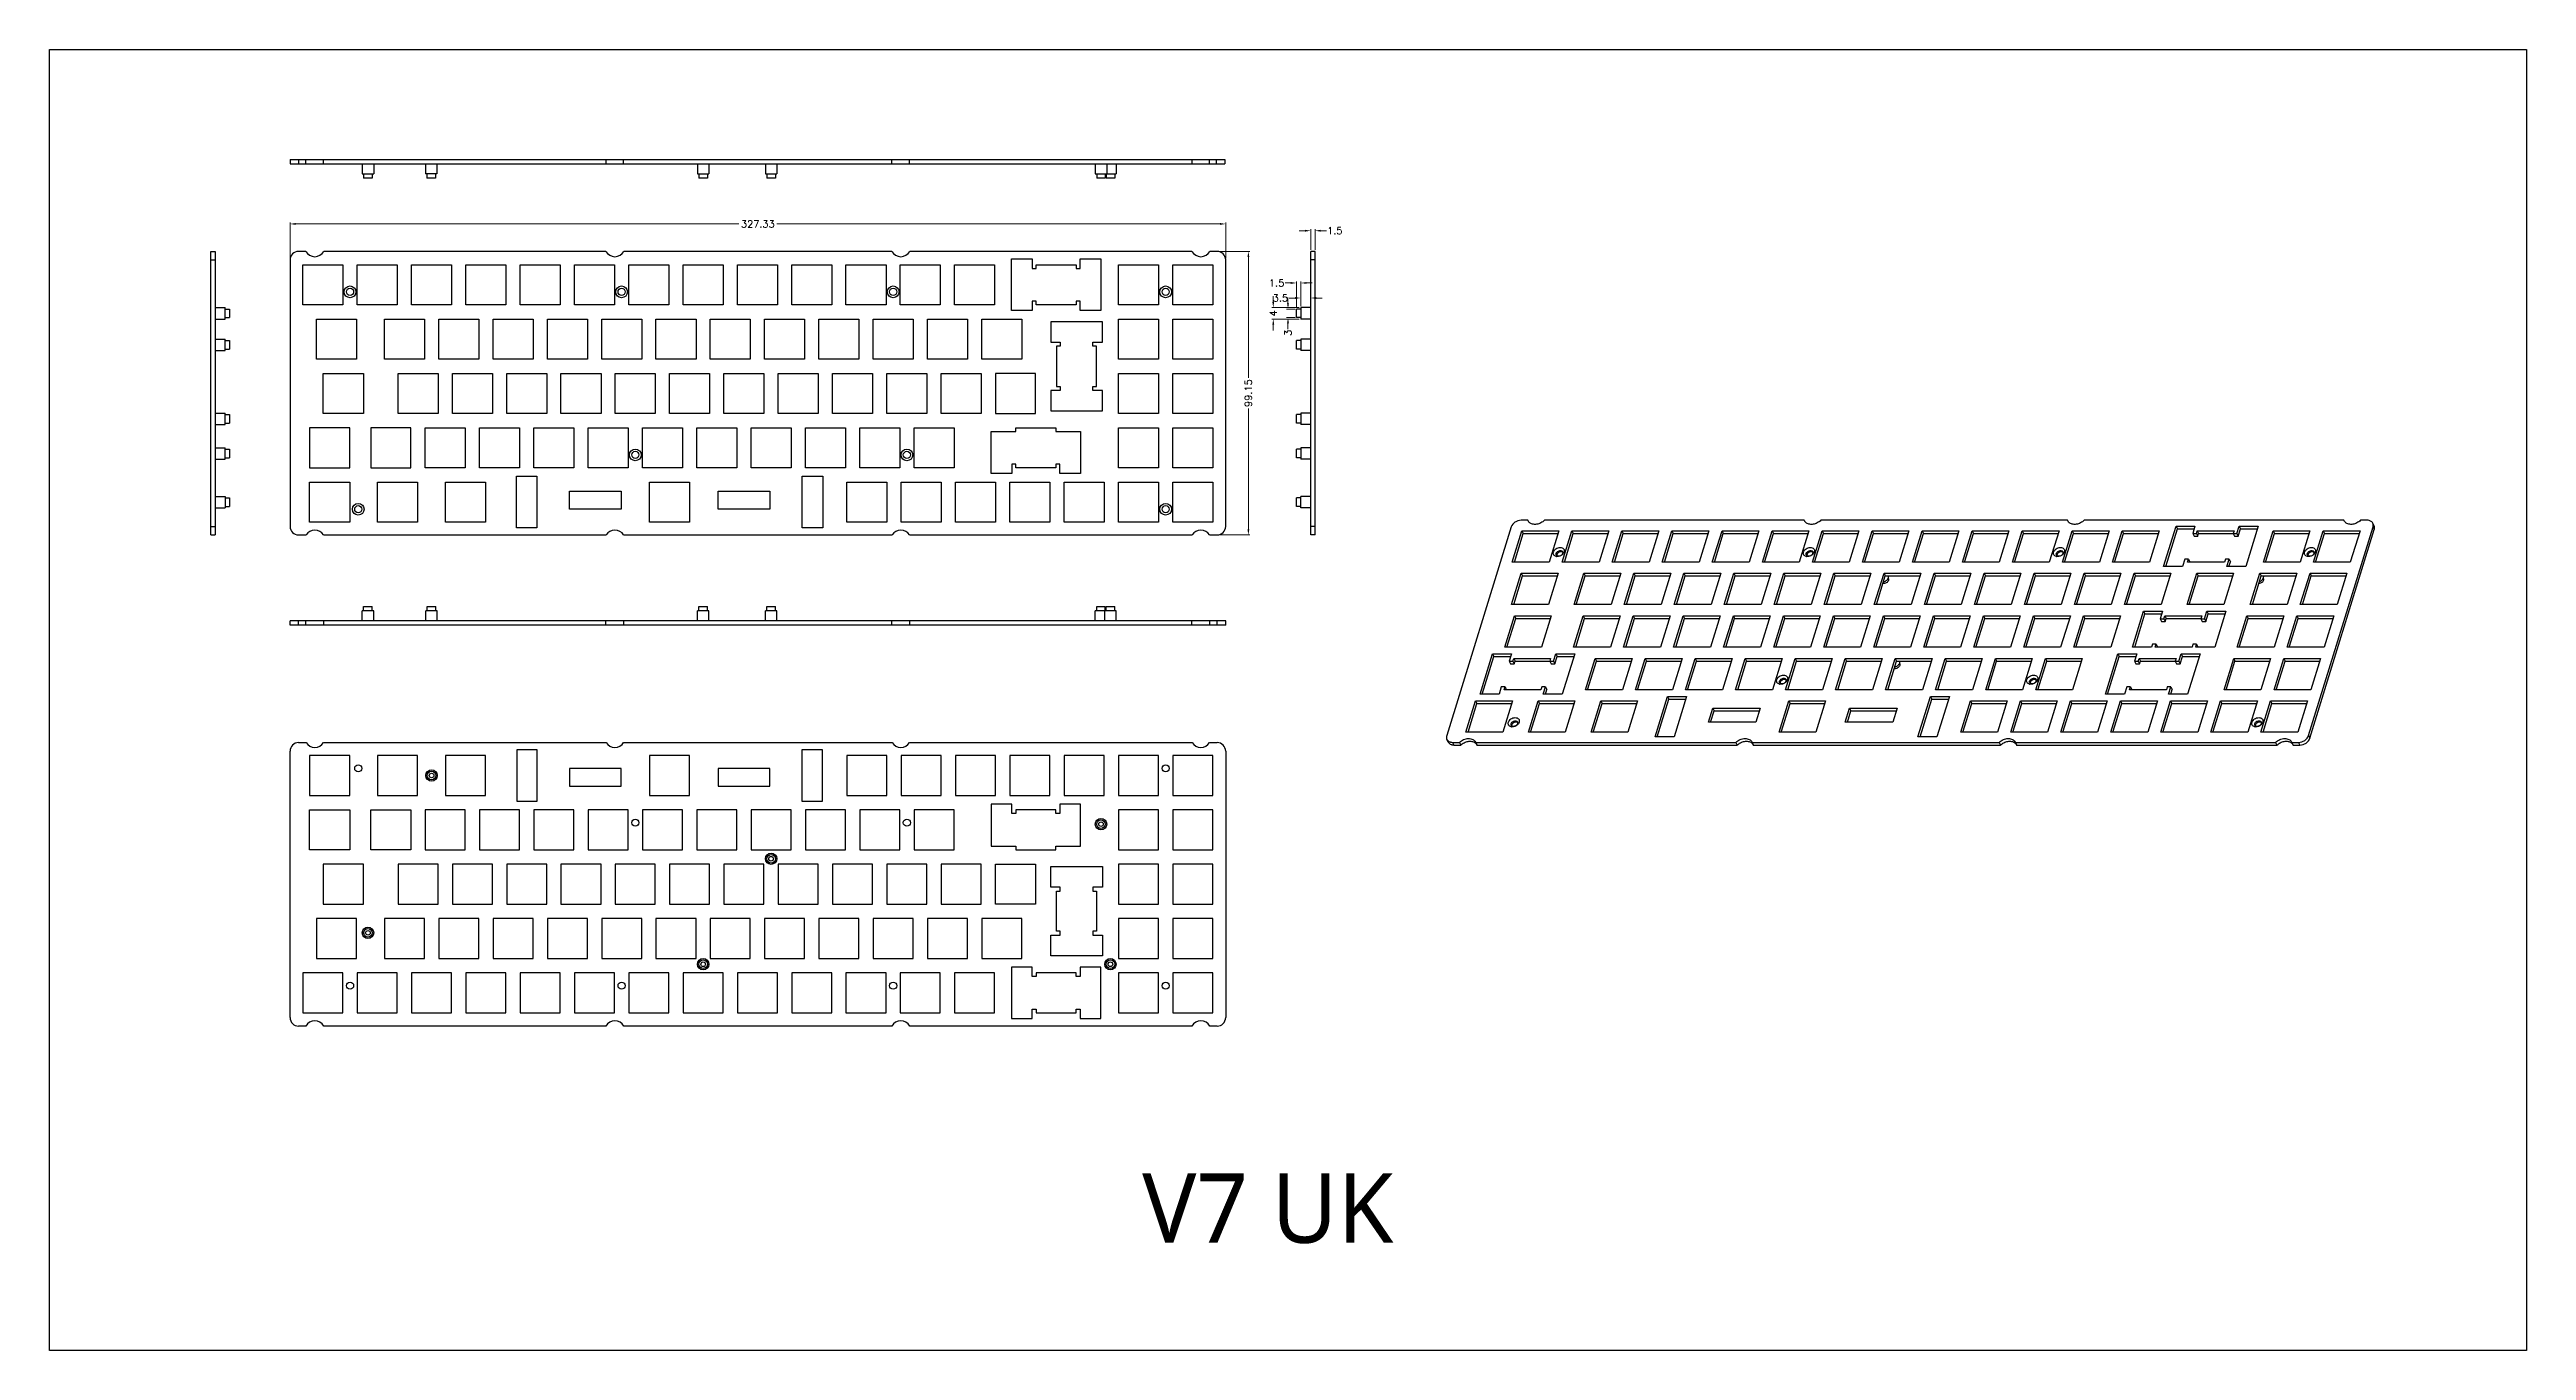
# Model space of a CAD drawing. Header units: millimetres. Extents: x 2565 to 3432, y -1041 to -587.
import ezdxf

# ---------------------------------------------------------------- set-up
doc = ezdxf.new("R2010")
doc.units = ezdxf.units.MM
doc.header["$LTSCALE"] = 30.734
doc.header["$PDMODE"] = 3
doc.header["$PDSIZE"] = 8
doc.layers.get('0').update_dxf_attribs({"linetype": 'CONTINUOUS'})
doc.layers.get('Defpoints').update_dxf_attribs({"linetype": 'CONTINUOUS'})
doc.layers.add('dim', color=82, linetype='CONTINUOUS', lineweight=9)
doc.styles.add('ROMANC', font='romanc.shx', dxfattribs={"bigfont": 'gbcbig.shx'})
doc.dimstyles.new('YanXiu', dxfattribs={"dimtxt": 2.5, "dimasz": 2.2, "dimexe": 0.66, "dimexo": 0.66, "dimgap": 0.66, "dimtad": 0, "dimdsep": 46, "dimtxsty": 'ROMANC', "dimcen": 0, "dimclrd": 256, "dimclre": 131, "dimclrt": 42, "dimazin": 2, "dimtfac": 1, "dimtofl": 0, "dimtmove": 0, "dimatfit": 3, "dimfxl": 1, "dimlwd": 5, "dimlwe": 5, "dimarcsym": 0})

msp = doc.modelspace()

# ---------------------------------------------------------------- texts
at = {"layer": 'dim', "color": 42, "insert": (2947.378, -979.558), "char_height": 24.26674, "attachment_point": 1, "style": 'ROMANC'}
msp.add_mtext('{\\fMicrosoft YaHei|b0|i0|c134|p34;\\C6;V7 UK}', dxfattribs=at)

# ---------------------------------------------------------------- blocks, each defined once
blk = doc.blocks.new('*D10')
at = {"layer": 'Defpoints', "color": 0}
for p in [(2976.59, -647.56), (2649.26, -660.15), (2976.59, -660.15)]:
    blk.add_point(p, dxfattribs=at)
at = {"layer": 'dim', "color": 131, "lineweight": 5}
for p, q in [((2649.26, -659.65), (2649.26, -647.06)), ((2976.59, -659.65), (2976.59, -647.06))]:
    blk.add_line(p, q, dxfattribs=at)
at = {"layer": 'dim', "lineweight": 5}
for p, q in [((2651.26, -647.56), (2806.23, -647.56)), ((2974.59, -647.56), (2819.61, -647.56))]:
    blk.add_line(p, q, dxfattribs=at)
at = {"layer": 'dim'}
for points in [[(2651.26, -647.23), (2651.26, -647.89), (2649.26, -647.56)], [(2974.59, -647.23), (2974.59, -647.89), (2976.59, -647.56)]]:
    blk.add_solid(points, dxfattribs=at)
at = {"layer": 'dim', "color": 42, "insert": (2812.92, -647.56), "char_height": 2.5, "attachment_point": 5, "style": 'ROMANC'}
blk.add_mtext('327.33', dxfattribs=at)
blk = doc.blocks.new('*D11')
at = {"layer": 'Defpoints', "color": 0}
for p in [(2973.26, -657.15), (2972.04, -756.3), (2984.54, -756.3)]:
    blk.add_point(p, dxfattribs=at)
at = {"layer": 'dim', "color": 131, "lineweight": 5}
for p, q in [((2973.76, -657.15), (2985.04, -657.15)), ((2972.54, -756.3), (2985.04, -756.3))]:
    blk.add_line(p, q, dxfattribs=at)
at = {"layer": 'dim', "lineweight": 5}
for p, q in [((2984.54, -659.15), (2984.54, -701.41)), ((2984.54, -754.3), (2984.54, -712.05))]:
    blk.add_line(p, q, dxfattribs=at)
at = {"layer": 'dim'}
for points in [[(2984.2, -659.15), (2984.87, -659.15), (2984.54, -657.15)], [(2984.2, -754.3), (2984.87, -754.3), (2984.54, -756.3)]]:
    blk.add_solid(points, dxfattribs=at)
at = {"layer": 'dim', "color": 42, "insert": (2984.54, -706.73), "char_height": 2.5, "attachment_point": 5, "rotation": 90, "style": 'ROMANC'}
blk.add_mtext('99.15', dxfattribs=at)
blk = doc.blocks.new('*D12')
at = {"layer": 'Defpoints', "color": 0}
for p in [(3006.35, -657.15), (3007.85, -649.92), (3007.85, -657.15)]:
    blk.add_point(p, dxfattribs=at)
at = {"layer": 'dim', "color": 131, "lineweight": 5}
for p, q in [((3006.35, -656.65), (3006.35, -649.42)), ((3007.85, -656.65), (3007.85, -649.42))]:
    blk.add_line(p, q, dxfattribs=at)
at = {"layer": 'dim', "lineweight": 5}
for p, q in [((3004.35, -649.92), (3002.35, -649.92)), ((3009.85, -649.92), (3011.85, -649.92))]:
    blk.add_line(p, q, dxfattribs=at)
at = {"layer": 'dim'}
for points in [[(3004.35, -649.59), (3004.35, -650.25), (3006.35, -649.92)], [(3009.85, -649.59), (3009.85, -650.25), (3007.85, -649.92)]]:
    blk.add_solid(points, dxfattribs=at)
at = {"layer": 'dim', "color": 42, "insert": (3014.79, -649.92), "char_height": 2.5, "attachment_point": 5, "style": 'ROMANC'}
blk.add_mtext('1.5', dxfattribs=at)
blk = doc.blocks.new('*D13')
at = {"layer": 'Defpoints', "color": 0}
for p in [(3002.85, -673.45), (3002.85, -676.8), (3006.35, -676.8)]:
    blk.add_point(p, dxfattribs=at)
at = {"layer": 'dim', "lineweight": 5}
for p, q in [((3000.85, -673.45), (2998.85, -673.45)), ((3008.35, -673.45), (3010.35, -673.45))]:
    blk.add_line(p, q, dxfattribs=at)
at = {"layer": 'dim', "color": 131, "lineweight": 5}
for p, q in [((3002.85, -676.3), (3002.85, -672.95)), ((3006.35, -676.3), (3006.35, -672.95))]:
    blk.add_line(p, q, dxfattribs=at)
at = {"layer": 'dim'}
for points in [[(3000.85, -673.12), (3000.85, -673.78), (3002.85, -673.45)], [(3008.35, -673.12), (3008.35, -673.78), (3006.35, -673.45)]]:
    blk.add_solid(points, dxfattribs=at)
at = {"layer": 'dim', "color": 42, "insert": (2995.73, -673.45), "char_height": 2.5, "attachment_point": 5, "style": 'ROMANC'}
blk.add_mtext('3.5', dxfattribs=at)
blk = doc.blocks.new('*D14')
at = {"layer": 'Defpoints', "color": 0}
for p in [(3001.35, -668.2), (3001.35, -677.3), (3002.85, -676.8)]:
    blk.add_point(p, dxfattribs=at)
at = {"layer": 'dim', "lineweight": 5}
for p, q in [((2999.35, -668.2), (2997.35, -668.2)), ((3004.85, -668.2), (3006.85, -668.2))]:
    blk.add_line(p, q, dxfattribs=at)
at = {"layer": 'dim', "color": 131, "lineweight": 5}
for p, q in [((3001.35, -676.8), (3001.35, -667.7)), ((3002.85, -676.3), (3002.85, -667.7))]:
    blk.add_line(p, q, dxfattribs=at)
at = {"layer": 'dim'}
for points in [[(2999.35, -667.86), (2999.35, -668.53), (3001.35, -668.2)], [(3004.85, -667.86), (3004.85, -668.53), (3002.85, -668.2)]]:
    blk.add_solid(points, dxfattribs=at)
at = {"layer": 'dim', "color": 42, "insert": (2994.41, -668.2), "char_height": 2.5, "attachment_point": 5, "style": 'ROMANC'}
blk.add_mtext('1.5', dxfattribs=at)
blk = doc.blocks.new('*D15')
at = {"layer": 'Defpoints', "color": 0}
for p in [(2993.24, -680.8), (3002.85, -676.8), (3002.85, -680.8)]:
    blk.add_point(p, dxfattribs=at)
at = {"layer": 'dim', "lineweight": 5}
for p, q in [((2993.24, -674.8), (2993.24, -672.8)), ((2993.24, -682.8), (2993.24, -684.8))]:
    blk.add_line(p, q, dxfattribs=at)
at = {"layer": 'dim', "color": 131, "lineweight": 5}
for p, q in [((3002.35, -676.8), (2992.74, -676.8)), ((3002.35, -680.8), (2992.74, -680.8))]:
    blk.add_line(p, q, dxfattribs=at)
at = {"layer": 'dim'}
for points in [[(2992.91, -674.8), (2993.57, -674.8), (2993.24, -676.8)], [(2992.91, -682.8), (2993.57, -682.8), (2993.24, -680.8)]]:
    blk.add_solid(points, dxfattribs=at)
at = {"layer": 'dim', "color": 42, "insert": (2993.24, -678.8), "char_height": 2.5, "attachment_point": 5, "rotation": 90, "style": 'ROMANC'}
blk.add_mtext('4', dxfattribs=at)
blk = doc.blocks.new('*D16')
at = {"layer": 'Defpoints', "color": 0}
for p in [(2998.39, -680.3), (3001.35, -677.3), (3001.35, -680.3)]:
    blk.add_point(p, dxfattribs=at)
at = {"layer": 'dim', "lineweight": 5}
for p, q in [((2998.39, -675.3), (2998.39, -673.3)), ((2998.39, -682.3), (2998.39, -684.3))]:
    blk.add_line(p, q, dxfattribs=at)
at = {"layer": 'dim', "color": 131, "lineweight": 5}
for p, q in [((3000.85, -677.3), (2997.89, -677.3)), ((3000.85, -680.3), (2997.89, -680.3))]:
    blk.add_line(p, q, dxfattribs=at)
at = {"layer": 'dim'}
for points in [[(2998.06, -675.3), (2998.72, -675.3), (2998.39, -677.3)], [(2998.06, -682.3), (2998.72, -682.3), (2998.39, -680.3)]]:
    blk.add_solid(points, dxfattribs=at)
at = {"layer": 'dim', "color": 42, "insert": (2998.39, -685.63), "char_height": 2.5, "attachment_point": 5, "rotation": 90, "style": 'ROMANC'}
blk.add_mtext('3', dxfattribs=at)

# ---------------------------------------------------------------- dimensions: what is measured, and where the dimension line sits
at = {"layer": 'dim'}
for base, p1, p2, picture, middle in [((2976.589, -647.561), (2649.259, -660.151), (2976.589, -660.151), '*D10', (2812.924, -647.561)), ((3007.848, -649.919), (3006.348, -657.151), (3007.848, -657.151), '*D12', (3014.788, -649.919)), ((3001.348, -668.198), (3002.848, -676.801), (3001.348, -677.301), '*D14', (2994.408, -668.198)), ((3002.848, -673.449), (3006.348, -676.801), (3002.848, -676.801), '*D13', (2995.729, -673.449))]:
    dim = msp.add_linear_dim(base=base, p1=p1, p2=p2, dimstyle='YanXiu', override={"dimasz": 2, "dimexe": 0.49975, "dimexo": 0.49975, "dimgap": 0.49975}, dxfattribs=at)
    dim.commit()
    dim.dimension.update_dxf_attribs({"geometry": picture, "text_midpoint": middle})
for base, p1, p2, picture, middle in [((2984.536, -756.301), (2973.259, -657.151), (2972.038, -756.301), '*D11', (2984.536, -706.726)), ((2993.239, -680.801), (3002.848, -676.801), (3002.848, -680.801), '*D15', (2993.239, -678.801))]:
    dim = msp.add_linear_dim(base=base, p1=p1, p2=p2, angle=90, dimstyle='YanXiu', override={"dimasz": 2, "dimexe": 0.49975, "dimexo": 0.49975, "dimgap": 0.49975}, dxfattribs=at)
    dim.commit()
    dim.dimension.update_dxf_attribs({"geometry": picture, "text_midpoint": middle})
dim = msp.add_linear_dim(base=(2998.389, -680.301), p1=(3001.348, -677.301), p2=(3001.348, -680.301), angle=90, dimstyle='YanXiu', override={"dimasz": 2, "dimexe": 0.49975, "dimexo": 0.49975, "dimgap": 0.49975}, dxfattribs=at)
dim.commit()
dim.dimension.update_dxf_attribs({"geometry": '*D16', "text_midpoint": (2998.389, -685.635), "dimtype": 160})

# ---------------------------------------------------------------- linework, layer by layer
at = {"color": 7, "linetype": 'Continuous'}
for p, q in [((2649.259, -624.994), (2649.259, -626.494)), ((2649.259, -624.994), (2976.259, -624.994)), ((2649.259, -626.494), (2976.259, -626.494)), ((2652.259, -624.994), (2652.259, -626.494)), ((2654.701, -624.994), (2654.701, -626.494)), ((2660.817, -624.994), (2660.817, -626.494)), ((2674.524, -626.494), (2674.524, -629.994)), ((2674.524, -629.994), (2678.524, -629.994)), ((2675.024, -629.994), (2675.024, -631.494)), ((2678.024, -631.494), (2675.024, -631.494)), ((2678.024, -629.994), (2678.024, -631.494)), ((2678.524, -626.494), (2678.524, -629.994)), ((2696.644, -626.494), (2696.644, -629.994)), ((2700.644, -629.994), (2696.644, -629.994)), ((2697.144, -629.994), (2697.144, -631.494)), ((2700.144, -631.494), (2697.144, -631.494)), ((2700.144, -629.994), (2700.144, -631.494)), ((2700.644, -626.494), (2700.644, -629.994)), ((2759.701, -624.994), (2759.701, -626.494)), ((2765.817, -624.994), (2765.817, -626.494)), ((2791.789, -626.494), (2791.789, -629.994)), ((2791.789, -629.994), (2795.789, -629.994)), ((2792.289, -629.994), (2792.289, -631.494)), ((2795.289, -631.494), (2792.289, -631.494)), ((2795.289, -629.994), (2795.289, -631.494)), ((2795.789, -626.494), (2795.789, -629.994)), ((2815.554, -626.494), (2815.554, -629.994)), ((2815.554, -629.994), (2819.554, -629.994)), ((2816.054, -629.994), (2816.054, -631.494)), ((2819.054, -631.494), (2816.054, -631.494)), ((2819.054, -629.994), (2819.054, -631.494)), ((2819.554, -626.494), (2819.554, -629.994)), ((2859.701, -624.994), (2859.701, -626.494)), ((2865.817, -624.994), (2865.817, -626.494)), ((2930.959, -626.494), (2930.959, -629.994)), ((2930.959, -629.994), (2938.259, -629.994)), ((2931.459, -629.994), (2931.459, -631.494)), ((2934.459, -631.494), (2931.459, -631.494)), ((2934.459, -629.994), (2934.459, -631.494)), ((2934.759, -629.994), (2934.759, -631.494)), ((2937.759, -631.494), (2934.759, -631.494)), ((2934.959, -626.494), (2934.959, -629.994)), ((2937.759, -629.994), (2937.759, -631.494)), ((2938.259, -626.494), (2938.259, -629.994)), ((2964.701, -624.994), (2964.701, -626.494)), ((2970.817, -624.994), (2970.817, -626.494)), ((2973.259, -624.994), (2973.259, -626.494)), ((2976.259, -624.994), (2976.259, -626.494)), ((2621.553, -756.301), (2621.553, -657.151)), ((2621.553, -657.151), (2623.053, -657.151)), ((2623.053, -657.151), (2623.053, -756.301)), ((2654.778, -657.151), (2652.259, -657.151)), ((2759.778, -657.151), (2661.07, -657.151)), ((2859.778, -657.151), (2766.07, -657.151)), ((2964.778, -657.151), (2866.07, -657.151)), ((2973.589, -657.151), (2971.07, -657.151)), ((3006.348, -756.301), (3006.348, -657.151)), ((3007.848, -657.151), (3006.348, -657.151)), ((3007.848, -756.301), (3007.848, -657.151)), ((2621.553, -660.151), (2623.053, -660.151)), ((2649.259, -660.151), (2649.259, -753.301)), ((2653.759, -675.801), (2653.759, -661.801)), ((2653.759, -661.801), (2667.759, -661.801)), ((2667.759, -661.801), (2667.759, -675.801)), ((2672.759, -675.801), (2672.759, -661.801)), ((2672.759, -661.801), (2686.759, -661.801)), ((2686.759, -661.801), (2686.759, -675.801)), ((2691.759, -675.801), (2691.759, -661.801)), ((2691.759, -661.801), (2705.759, -661.801)), ((2705.759, -661.801), (2705.759, -675.801)), ((2710.759, -675.801), (2710.759, -661.801)), ((2710.759, -661.801), (2724.759, -661.801)), ((2724.759, -661.801), (2724.759, -675.801)), ((2729.759, -675.801), (2729.759, -661.801)), ((2729.759, -661.801), (2743.759, -661.801)), ((2743.759, -661.801), (2743.759, -675.801)), ((2748.759, -675.801), (2748.759, -661.801)), ((2748.759, -661.801), (2762.759, -661.801)), ((2762.759, -661.801), (2762.759, -675.801)), ((2767.759, -675.801), (2767.759, -661.801)), ((2767.759, -661.801), (2781.759, -661.801)), ((2781.759, -661.801), (2781.759, -675.801)), ((2786.759, -675.801), (2786.759, -661.801)), ((2786.759, -661.801), (2800.759, -661.801)), ((2800.759, -661.801), (2800.759, -675.801)), ((2805.759, -675.801), (2805.759, -661.801)), ((2805.759, -661.801), (2819.759, -661.801)), ((2819.759, -661.801), (2819.759, -675.801)), ((2824.759, -675.801), (2824.759, -661.801)), ((2824.759, -661.801), (2838.759, -661.801)), ((2838.759, -661.801), (2838.759, -675.801)), ((2843.759, -675.801), (2843.759, -661.801)), ((2843.759, -661.801), (2857.759, -661.801)), ((2857.759, -661.801), (2857.759, -675.801)), ((2862.759, -661.801), (2876.759, -661.801)), ((2862.759, -675.801), (2862.759, -661.801)), ((2876.759, -661.801), (2876.759, -675.801)), ((2881.759, -661.801), (2895.759, -661.801)), ((2881.759, -675.801), (2881.759, -661.801)), ((2895.759, -661.801), (2895.759, -675.801)), ((2901.684, -659.801), (2908.884, -659.801)), ((2901.684, -677.801), (2901.684, -659.801)), ((2908.884, -659.801), (2908.884, -663.101)), ((2908.884, -663.101), (2910.284, -663.101)), ((2910.284, -661.801), (2924.284, -661.801)), ((2910.284, -663.101), (2910.284, -661.801)), ((2924.284, -661.801), (2924.284, -663.101)), ((2924.284, -663.101), (2925.684, -663.101)), ((2925.684, -659.801), (2932.884, -659.801)), ((2925.684, -663.101), (2925.684, -659.801)), ((2932.884, -659.801), (2932.884, -677.801)), ((2939.089, -661.801), (2953.089, -661.801)), ((2939.089, -675.801), (2939.089, -661.801)), ((2953.089, -661.801), (2953.089, -675.801)), ((2958.089, -661.801), (2972.089, -661.801)), ((2958.089, -675.801), (2958.089, -661.801)), ((2972.089, -661.801), (2972.089, -675.801)), ((2976.589, -753.301), (2976.589, -660.151)), ((3007.848, -660.151), (3006.348, -660.151)), ((2667.759, -675.801), (2653.759, -675.801)), ((2686.759, -675.801), (2672.759, -675.801)), ((2705.759, -675.801), (2691.759, -675.801)), ((2724.759, -675.801), (2710.759, -675.801)), ((2743.759, -675.801), (2729.759, -675.801)), ((2762.759, -675.801), (2748.759, -675.801)), ((2781.759, -675.801), (2767.759, -675.801)), ((2800.759, -675.801), (2786.759, -675.801)), ((2819.759, -675.801), (2805.759, -675.801)), ((2838.759, -675.801), (2824.759, -675.801)), ((2857.759, -675.801), (2843.759, -675.801)), ((2876.759, -675.801), (2862.759, -675.801)), ((2895.759, -675.801), (2881.759, -675.801)), ((2910.284, -674.501), (2908.884, -674.501)), ((2908.884, -674.501), (2908.884, -677.801)), ((2910.284, -675.801), (2910.284, -674.501)), ((2924.284, -675.801), (2910.284, -675.801)), ((2925.684, -674.501), (2924.284, -674.501)), ((2924.284, -674.501), (2924.284, -675.801)), ((2925.684, -677.801), (2925.684, -674.501)), ((2953.089, -675.801), (2939.089, -675.801)), ((2972.089, -675.801), (2958.089, -675.801)), ((2623.053, -676.801), (2626.553, -676.801)), ((2623.053, -680.801), (2626.553, -680.801)), ((2626.553, -680.801), (2626.553, -676.801)), ((2626.553, -677.301), (2628.053, -677.301)), ((2626.553, -680.301), (2628.053, -680.301)), ((2628.053, -677.301), (2628.053, -680.301)), ((2658.524, -694.801), (2658.524, -680.801)), ((2658.524, -680.801), (2672.524, -680.801)), ((2672.524, -680.801), (2672.524, -694.801)), ((2682.289, -694.801), (2682.289, -680.801)), ((2682.289, -680.801), (2696.289, -680.801)), ((2696.289, -680.801), (2696.289, -694.801)), ((2701.289, -694.801), (2701.289, -680.801)), ((2701.289, -680.801), (2715.289, -680.801)), ((2715.289, -680.801), (2715.289, -694.801)), ((2720.289, -694.801), (2720.289, -680.801)), ((2720.289, -680.801), (2734.289, -680.801)), ((2734.289, -680.801), (2734.289, -694.801)), ((2739.289, -694.801), (2739.289, -680.801)), ((2739.289, -680.801), (2753.289, -680.801)), ((2753.289, -680.801), (2753.289, -694.801)), ((2758.289, -694.801), (2758.289, -680.801)), ((2758.289, -680.801), (2772.289, -680.801)), ((2772.289, -680.801), (2772.289, -694.801)), ((2777.289, -694.801), (2777.289, -680.801)), ((2777.289, -680.801), (2791.289, -680.801)), ((2791.289, -680.801), (2791.289, -694.801)), ((2796.289, -694.801), (2796.289, -680.801)), ((2796.289, -680.801), (2810.289, -680.801)), ((2810.289, -680.801), (2810.289, -694.801)), ((2815.289, -694.801), (2815.289, -680.801)), ((2815.289, -680.801), (2829.289, -680.801)), ((2829.289, -680.801), (2829.289, -694.801)), ((2834.289, -694.801), (2834.289, -680.801)), ((2834.289, -680.801), (2848.289, -680.801)), ((2848.289, -680.801), (2848.289, -694.801)), ((2853.289, -680.801), (2867.289, -680.801)), ((2853.289, -694.801), (2853.289, -680.801)), ((2867.289, -680.801), (2867.289, -694.801)), ((2872.289, -680.801), (2886.289, -680.801)), ((2872.289, -694.801), (2872.289, -680.801)), ((2886.289, -680.801), (2886.289, -694.801)), ((2891.289, -680.801), (2905.289, -680.801)), ((2891.289, -694.801), (2891.289, -680.801)), ((2908.884, -677.801), (2901.684, -677.801)), ((2905.289, -680.801), (2905.289, -694.801)), ((2932.884, -677.801), (2925.684, -677.801)), ((2939.089, -680.801), (2953.089, -680.801)), ((2939.089, -694.801), (2939.089, -680.801)), ((2953.089, -680.801), (2953.089, -694.801)), ((2958.089, -680.801), (2972.089, -680.801)), ((2958.089, -694.801), (2958.089, -680.801)), ((2972.089, -680.801), (2972.089, -694.801)), ((3001.348, -680.301), (3001.348, -677.301)), ((3002.848, -677.301), (3001.348, -677.301)), ((3002.848, -680.301), (3001.348, -680.301)), ((3002.848, -676.801), (3002.848, -680.801)), ((3006.348, -676.801), (3002.848, -676.801)), ((3006.348, -680.801), (3002.848, -680.801)), ((2623.053, -687.801), (2626.553, -687.801)), ((2623.053, -691.801), (2626.553, -691.801)), ((2626.553, -691.801), (2626.553, -687.801)), ((2626.553, -688.301), (2628.053, -688.301)), ((2626.553, -691.301), (2628.053, -691.301)), ((2628.053, -688.301), (2628.053, -691.301)), ((3001.348, -691.301), (3001.348, -688.301)), ((3002.848, -688.301), (3001.348, -688.301)), ((3002.848, -691.301), (3001.348, -691.301)), ((3002.848, -687.801), (3002.848, -691.801)), ((3006.348, -687.801), (3002.848, -687.801)), ((3006.348, -691.801), (3002.848, -691.801)), ((2672.524, -694.801), (2658.524, -694.801)), ((2660.909, -713.801), (2660.909, -699.801)), ((2660.909, -699.801), (2674.909, -699.801)), ((2674.909, -699.801), (2674.909, -713.801)), ((2696.289, -694.801), (2682.289, -694.801)), ((2687.054, -713.801), (2687.054, -699.801)), ((2687.054, -699.801), (2701.054, -699.801)), ((2701.054, -699.801), (2701.054, -713.801)), ((2715.289, -694.801), (2701.289, -694.801)), ((2706.054, -713.801), (2706.054, -699.801)), ((2706.054, -699.801), (2720.054, -699.801)), ((2720.054, -699.801), (2720.054, -713.801)), ((2734.289, -694.801), (2720.289, -694.801)), ((2725.054, -713.801), (2725.054, -699.801)), ((2725.054, -699.801), (2739.054, -699.801)), ((2739.054, -699.801), (2739.054, -713.801)), ((2753.289, -694.801), (2739.289, -694.801)), ((2744.054, -713.801), (2744.054, -699.801)), ((2744.054, -699.801), (2758.054, -699.801)), ((2758.054, -699.801), (2758.054, -713.801)), ((2772.289, -694.801), (2758.289, -694.801)), ((2763.054, -713.801), (2763.054, -699.801)), ((2763.054, -699.801), (2777.054, -699.801)), ((2777.054, -699.801), (2777.054, -713.801)), ((2791.289, -694.801), (2777.289, -694.801)), ((2782.054, -713.801), (2782.054, -699.801)), ((2782.054, -699.801), (2796.054, -699.801)), ((2796.054, -699.801), (2796.054, -713.801)), ((2810.289, -694.801), (2796.289, -694.801)), ((2801.054, -713.801), (2801.054, -699.801)), ((2801.054, -699.801), (2815.054, -699.801)), ((2815.054, -699.801), (2815.054, -713.801)), ((2829.289, -694.801), (2815.289, -694.801)), ((2820.054, -713.801), (2820.054, -699.801)), ((2820.054, -699.801), (2834.054, -699.801)), ((2834.054, -699.801), (2834.054, -713.801)), ((2848.289, -694.801), (2834.289, -694.801)), ((2839.054, -699.801), (2853.054, -699.801)), ((2839.054, -713.801), (2839.054, -699.801)), ((2853.054, -699.801), (2853.054, -713.801)), ((2867.289, -694.801), (2853.289, -694.801)), ((2858.054, -699.801), (2872.054, -699.801)), ((2858.054, -713.801), (2858.054, -699.801)), ((2872.054, -699.801), (2872.054, -713.801)), ((2886.289, -694.801), (2872.289, -694.801)), ((2877.054, -699.801), (2891.054, -699.801)), ((2877.054, -713.801), (2877.054, -699.801)), ((2891.054, -699.801), (2891.054, -713.801)), ((2905.289, -694.801), (2891.289, -694.801)), ((2953.089, -694.801), (2939.089, -694.801)), ((2939.089, -699.801), (2953.089, -699.801)), ((2939.089, -713.801), (2939.089, -699.801)), ((2953.089, -699.801), (2953.089, -713.801)), ((2972.089, -694.801), (2958.089, -694.801)), ((2958.089, -699.801), (2972.089, -699.801)), ((2958.089, -713.801), (2958.089, -699.801)), ((2972.089, -699.801), (2972.089, -713.801)), ((2623.053, -713.701), (2626.553, -713.701)), ((2623.053, -717.701), (2626.553, -717.701)), ((2626.553, -717.701), (2626.553, -713.701)), ((2626.553, -714.201), (2628.053, -714.201)), ((2626.553, -717.201), (2628.053, -717.201)), ((2628.053, -714.201), (2628.053, -717.201)), ((2674.909, -713.801), (2660.909, -713.801)), ((2701.054, -713.801), (2687.054, -713.801)), ((2696.564, -732.801), (2696.564, -718.801)), ((2696.564, -718.801), (2710.564, -718.801)), ((2720.054, -713.801), (2706.054, -713.801)), ((2710.564, -718.801), (2710.564, -732.801)), ((2715.564, -732.801), (2715.564, -718.801)), ((2715.564, -718.801), (2729.564, -718.801)), ((2739.054, -713.801), (2725.054, -713.801)), ((2729.564, -718.801), (2729.564, -732.801)), ((2734.564, -732.801), (2734.564, -718.801)), ((2734.564, -718.801), (2748.564, -718.801)), ((2758.054, -713.801), (2744.054, -713.801)), ((2748.564, -718.801), (2748.564, -732.801)), ((2753.564, -732.801), (2753.564, -718.801)), ((2753.564, -718.801), (2767.564, -718.801)), ((2777.054, -713.801), (2763.054, -713.801)), ((2767.564, -718.801), (2767.564, -732.801)), ((2772.564, -732.801), (2772.564, -718.801)), ((2772.564, -718.801), (2786.564, -718.801)), ((2796.054, -713.801), (2782.054, -713.801)), ((2786.564, -718.801), (2786.564, -732.801)), ((2791.564, -732.801), (2791.564, -718.801)), ((2791.564, -718.801), (2805.564, -718.801)), ((2815.054, -713.801), (2801.054, -713.801)), ((2805.564, -718.801), (2805.564, -732.801)), ((2810.564, -718.801), (2824.564, -718.801)), ((2810.564, -732.801), (2810.564, -718.801)), ((2834.054, -713.801), (2820.054, -713.801)), ((2824.564, -718.801), (2824.564, -732.801)), ((2829.564, -718.801), (2843.564, -718.801)), ((2829.564, -732.801), (2829.564, -718.801)), ((2853.054, -713.801), (2839.054, -713.801)), ((2843.564, -718.801), (2843.564, -732.801)), ((2848.564, -718.801), (2862.564, -718.801)), ((2848.564, -732.801), (2848.564, -718.801)), ((2872.054, -713.801), (2858.054, -713.801)), ((2862.564, -718.801), (2862.564, -732.801)), ((2867.564, -718.801), (2881.564, -718.801)), ((2867.564, -732.801), (2867.564, -718.801)), ((2891.054, -713.801), (2877.054, -713.801)), ((2881.564, -718.801), (2881.564, -732.801)), ((2903.189, -718.801), (2917.189, -718.801)), ((2903.189, -720.101), (2903.189, -718.801)), ((2917.189, -718.801), (2917.189, -720.101)), ((2953.089, -713.801), (2939.089, -713.801)), ((2939.089, -718.801), (2953.089, -718.801)), ((2939.089, -732.801), (2939.089, -718.801)), ((2953.089, -718.801), (2953.089, -732.801)), ((2972.089, -713.801), (2958.089, -713.801)), ((2958.089, -718.801), (2972.089, -718.801)), ((2958.089, -732.801), (2958.089, -718.801)), ((2972.089, -718.801), (2972.089, -732.801)), ((3002.848, -714.201), (3001.348, -714.201)), ((3001.348, -717.201), (3001.348, -714.201)), ((3002.848, -717.201), (3001.348, -717.201)), ((3006.348, -713.701), (3002.848, -713.701)), ((3002.848, -713.701), (3002.848, -717.701)), ((3006.348, -717.701), (3002.848, -717.701)), ((2623.053, -725.801), (2626.553, -725.801)), ((2626.553, -729.801), (2626.553, -725.801)), ((2626.553, -726.301), (2628.053, -726.301)), ((2628.053, -726.301), (2628.053, -729.301)), ((2894.589, -720.101), (2901.789, -720.101)), ((2894.589, -734.801), (2894.589, -720.101)), ((2901.789, -720.101), (2903.189, -720.101)), ((2901.789, -720.101), (2901.789, -720.101)), ((2917.189, -720.101), (2918.589, -720.101)), ((2918.589, -720.101), (2925.789, -720.101)), ((2918.589, -720.101), (2918.589, -720.101)), ((2925.789, -720.101), (2925.789, -734.801)), ((3002.848, -726.301), (3001.348, -726.301)), ((3001.348, -729.301), (3001.348, -726.301)), ((3006.348, -725.801), (3002.848, -725.801)), ((3002.848, -725.801), (3002.848, -729.801)), ((2623.053, -729.801), (2626.553, -729.801)), ((2626.553, -729.301), (2628.053, -729.301)), ((2710.564, -732.801), (2696.564, -732.801)), ((2729.564, -732.801), (2715.564, -732.801)), ((2728.464, -753.801), (2728.464, -735.801)), ((2728.464, -735.801), (2735.664, -735.801)), ((2748.564, -732.801), (2734.564, -732.801)), ((2735.664, -735.801), (2735.664, -753.801)), ((2767.564, -732.801), (2753.564, -732.801)), ((2786.564, -732.801), (2772.564, -732.801)), ((2805.564, -732.801), (2791.564, -732.801)), ((2824.564, -732.801), (2810.564, -732.801)), ((2828.464, -735.801), (2835.664, -735.801)), ((2828.464, -753.801), (2828.464, -735.801)), ((2843.564, -732.801), (2829.564, -732.801)), ((2835.664, -735.801), (2835.664, -753.801)), ((2862.564, -732.801), (2848.564, -732.801)), ((2881.564, -732.801), (2867.564, -732.801)), ((2901.789, -734.801), (2894.589, -734.801)), ((2903.189, -731.501), (2901.789, -731.501)), ((2901.789, -731.501), (2901.789, -734.801)), ((2903.189, -732.801), (2903.189, -731.501)), ((2917.189, -732.801), (2903.189, -732.801)), ((2918.589, -731.501), (2917.189, -731.501)), ((2917.189, -731.501), (2917.189, -732.801)), ((2918.589, -734.801), (2918.589, -731.501)), ((2925.789, -734.801), (2918.589, -734.801)), ((2953.089, -732.801), (2939.089, -732.801)), ((2972.089, -732.801), (2958.089, -732.801)), ((3002.848, -729.301), (3001.348, -729.301)), ((3006.348, -729.801), (3002.848, -729.801)), ((2623.053, -742.801), (2626.553, -742.801)), ((2626.553, -742.801), (2626.553, -746.801)), ((2626.553, -743.301), (2628.053, -743.301)), ((2628.053, -743.301), (2628.053, -746.301)), ((2656.129, -751.801), (2656.129, -737.801)), ((2656.129, -737.801), (2670.129, -737.801)), ((2670.129, -737.801), (2670.129, -751.801)), ((2679.894, -751.801), (2679.894, -737.801)), ((2679.894, -737.801), (2693.894, -737.801)), ((2693.894, -737.801), (2693.894, -751.801)), ((2703.659, -751.801), (2703.659, -737.801)), ((2703.659, -737.801), (2717.659, -737.801)), ((2717.659, -737.801), (2717.659, -751.801)), ((2747.064, -747.301), (2747.064, -741.051)), ((2747.064, -741.051), (2765.064, -741.051)), ((2765.064, -741.051), (2765.064, -747.301)), ((2775.064, -751.801), (2775.064, -737.801)), ((2775.064, -737.801), (2789.064, -737.801)), ((2789.064, -737.801), (2789.064, -751.801)), ((2799.064, -741.051), (2817.064, -741.051)), ((2799.064, -747.301), (2799.064, -741.051)), ((2817.064, -741.051), (2817.064, -747.301)), ((2844.089, -737.801), (2858.089, -737.801)), ((2844.089, -751.801), (2844.089, -737.801)), ((2858.089, -737.801), (2858.089, -751.801)), ((2863.089, -737.801), (2877.089, -737.801)), ((2863.089, -751.801), (2863.089, -737.801)), ((2877.089, -737.801), (2877.089, -751.801)), ((2882.089, -737.801), (2896.089, -737.801)), ((2882.089, -751.801), (2882.089, -737.801)), ((2896.089, -737.801), (2896.089, -751.801)), ((2901.089, -737.801), (2915.089, -737.801)), ((2901.089, -751.801), (2901.089, -737.801)), ((2915.089, -737.801), (2915.089, -751.801)), ((2920.089, -737.801), (2934.089, -737.801)), ((2920.089, -751.801), (2920.089, -737.801)), ((2934.089, -737.801), (2934.089, -751.801)), ((2939.089, -737.801), (2953.089, -737.801)), ((2939.089, -751.801), (2939.089, -737.801)), ((2953.089, -737.801), (2953.089, -751.801)), ((2958.089, -737.801), (2972.089, -737.801)), ((2958.089, -751.801), (2958.089, -737.801)), ((2972.089, -737.801), (2972.089, -751.801)), ((3002.848, -743.301), (3001.348, -743.301)), ((3001.348, -746.301), (3001.348, -743.301)), ((3006.348, -742.801), (3002.848, -742.801)), ((3002.848, -746.801), (3002.848, -742.801)), ((2621.553, -753.301), (2623.053, -753.301)), ((2623.053, -746.801), (2626.553, -746.801)), ((2626.553, -746.301), (2628.053, -746.301)), ((2670.129, -751.801), (2656.129, -751.801)), ((2693.894, -751.801), (2679.894, -751.801)), ((2717.659, -751.801), (2703.659, -751.801)), ((2735.664, -753.801), (2728.464, -753.801)), ((2765.064, -747.301), (2747.064, -747.301)), ((2789.064, -751.801), (2775.064, -751.801)), ((2817.064, -747.301), (2799.064, -747.301)), ((2835.664, -753.801), (2828.464, -753.801)), ((2858.089, -751.801), (2844.089, -751.801)), ((2877.089, -751.801), (2863.089, -751.801)), ((2896.089, -751.801), (2882.089, -751.801)), ((2915.089, -751.801), (2901.089, -751.801)), ((2934.089, -751.801), (2920.089, -751.801)), ((2953.089, -751.801), (2939.089, -751.801)), ((2972.089, -751.801), (2958.089, -751.801)), ((3002.848, -746.301), (3001.348, -746.301)), ((3006.348, -746.801), (3002.848, -746.801)), ((3007.848, -753.301), (3006.348, -753.301)), ((3076.48, -753.515), (3053.931, -826.482)), ((3082.289, -751.165), (3079.969, -751.165)), ((3082.38, -751.379), (3082.289, -751.165)), ((3179.001, -751.165), (3088.084, -751.165)), ((3179.092, -751.379), (3179.001, -751.165)), ((3271.107, -751.165), (3184.796, -751.165)), ((3271.198, -751.379), (3271.107, -751.165)), ((3367.818, -751.165), (3276.902, -751.165)), ((3304.706, -767.34), (3309.063, -753.241)), ((3309.063, -753.241), (3315.695, -753.241)), ((3309.063, -753.241), (3309.521, -754.173)), ((3315.695, -753.241), (3314.896, -755.826)), ((3330.37, -755.826), (3331.169, -753.241)), ((3331.169, -753.241), (3337.8, -753.241)), ((3331.169, -753.241), (3331.626, -754.173)), ((3337.8, -753.241), (3333.443, -767.34)), ((3355.422, -826.482), (3377.971, -753.515)), ((3367.909, -751.379), (3367.818, -751.165)), ((3375.934, -751.165), (3373.613, -751.165)), ((3378.358, -753.126), (3377.901, -752.193)), ((3377.971, -753.515), (3378.428, -754.447)), ((2621.553, -756.301), (2623.053, -756.301)), ((2652.259, -756.301), (2654.866, -756.301)), ((2660.982, -756.301), (2759.866, -756.301)), ((2765.982, -756.301), (2859.866, -756.301)), ((2865.982, -756.301), (2964.866, -756.301)), ((2970.982, -756.301), (2973.589, -756.301)), ((3007.848, -756.301), (3006.348, -756.301)), ((3076.836, -765.774), (3080.225, -754.807)), ((3077.582, -765.774), (3080.683, -755.74)), ((3080.225, -754.807), (3080.683, -755.74)), ((3080.225, -754.807), (3093.12, -754.807)), ((3080.683, -755.74), (3092.832, -755.74)), ((3093.12, -754.807), (3089.731, -765.774)), ((3094.336, -765.774), (3097.725, -754.807)), ((3095.082, -765.774), (3098.183, -755.74)), ((3097.725, -754.807), (3098.183, -755.74)), ((3097.725, -754.807), (3110.62, -754.807)), ((3098.183, -755.74), (3110.332, -755.74)), ((3110.62, -754.807), (3107.231, -765.774)), ((3111.836, -765.774), (3115.225, -754.807)), ((3112.582, -765.774), (3115.683, -755.74)), ((3115.225, -754.807), (3115.683, -755.74)), ((3115.225, -754.807), (3128.12, -754.807)), ((3115.683, -755.74), (3127.832, -755.74)), ((3128.12, -754.807), (3124.731, -765.774)), ((3129.337, -765.774), (3132.725, -754.807)), ((3130.082, -765.774), (3133.183, -755.74)), ((3132.725, -754.807), (3133.183, -755.74)), ((3132.725, -754.807), (3145.62, -754.807)), ((3133.183, -755.74), (3145.332, -755.74)), ((3145.62, -754.807), (3142.231, -765.774)), ((3146.837, -765.774), (3150.226, -754.807)), ((3147.582, -765.774), (3150.683, -755.74)), ((3150.226, -754.807), (3150.683, -755.74)), ((3150.226, -754.807), (3163.12, -754.807)), ((3150.683, -755.74), (3162.832, -755.74)), ((3163.12, -754.807), (3159.732, -765.774)), ((3164.337, -765.774), (3167.726, -754.807)), ((3165.083, -765.774), (3168.183, -755.74)), ((3167.726, -754.807), (3168.183, -755.74)), ((3167.726, -754.807), (3180.621, -754.807)), ((3168.183, -755.74), (3180.332, -755.74)), ((3180.621, -754.807), (3177.232, -765.774)), ((3181.837, -765.774), (3185.226, -754.807)), ((3182.583, -765.774), (3185.683, -755.74)), ((3185.226, -754.807), (3185.683, -755.74)), ((3185.226, -754.807), (3198.121, -754.807)), ((3185.683, -755.74), (3197.833, -755.74)), ((3198.121, -754.807), (3194.732, -765.774)), ((3199.337, -765.774), (3202.726, -754.807)), ((3200.083, -765.774), (3203.184, -755.74)), ((3202.726, -754.807), (3203.184, -755.74)), ((3202.726, -754.807), (3215.621, -754.807)), ((3203.184, -755.74), (3215.333, -755.74)), ((3215.621, -754.807), (3212.232, -765.774)), ((3216.837, -765.774), (3220.226, -754.807)), ((3217.583, -765.774), (3220.684, -755.74)), ((3220.226, -754.807), (3220.684, -755.74)), ((3220.226, -754.807), (3233.121, -754.807)), ((3220.684, -755.74), (3232.833, -755.74)), ((3233.121, -754.807), (3229.732, -765.774)), ((3234.337, -765.774), (3237.726, -754.807)), ((3235.083, -765.774), (3238.184, -755.74)), ((3237.726, -754.807), (3250.621, -754.807)), ((3237.726, -754.807), (3238.184, -755.74)), ((3238.184, -755.74), (3250.333, -755.74)), ((3250.621, -754.807), (3247.232, -765.774)), ((3251.838, -765.774), (3255.227, -754.807)), ((3252.583, -765.774), (3255.684, -755.74)), ((3255.227, -754.807), (3268.121, -754.807)), ((3255.227, -754.807), (3255.684, -755.74)), ((3255.684, -755.74), (3267.833, -755.74)), ((3268.121, -754.807), (3264.732, -765.774)), ((3269.338, -765.774), (3272.727, -754.807)), ((3270.083, -765.774), (3273.184, -755.74)), ((3272.727, -754.807), (3285.622, -754.807)), ((3272.727, -754.807), (3273.184, -755.74)), ((3273.184, -755.74), (3285.333, -755.74)), ((3285.622, -754.807), (3282.233, -765.774)), ((3286.838, -765.774), (3290.227, -754.807)), ((3287.584, -765.774), (3290.684, -755.74)), ((3290.227, -754.807), (3303.122, -754.807)), ((3290.227, -754.807), (3290.684, -755.74)), ((3290.684, -755.74), (3302.834, -755.74)), ((3303.122, -754.807), (3299.733, -765.774)), ((3305.452, -767.34), (3309.521, -754.173)), ((3309.521, -754.173), (3315.407, -754.173)), ((3314.896, -755.826), (3316.185, -755.826)), ((3314.896, -755.826), (3315.354, -756.758)), ((3315.354, -756.758), (3316.643, -756.758)), ((3316.185, -755.826), (3316.5, -754.807)), ((3316.185, -755.826), (3316.643, -756.758)), ((3316.5, -754.807), (3329.395, -754.807)), ((3316.5, -754.807), (3316.958, -755.74)), ((3316.643, -756.758), (3316.958, -755.74)), ((3316.958, -755.74), (3329.08, -755.74)), ((3329.395, -754.807), (3329.08, -755.826)), ((3329.08, -755.826), (3330.37, -755.826)), ((3329.08, -755.826), (3329.538, -756.758)), ((3329.538, -756.758), (3330.827, -756.758)), ((3330.37, -755.826), (3330.827, -756.758)), ((3330.827, -756.758), (3331.626, -754.173)), ((3331.626, -754.173), (3337.512, -754.173)), ((3339.642, -765.774), (3343.031, -754.807)), ((3340.388, -765.774), (3343.489, -755.74)), ((3343.031, -754.807), (3355.926, -754.807)), ((3343.031, -754.807), (3343.489, -755.74)), ((3343.489, -755.74), (3355.638, -755.74)), ((3355.926, -754.807), (3352.537, -765.774)), ((3355.88, -827.414), (3378.428, -754.447)), ((3357.143, -765.774), (3360.531, -754.807)), ((3357.888, -765.774), (3360.989, -755.74)), ((3360.531, -754.807), (3373.426, -754.807)), ((3360.531, -754.807), (3360.989, -755.74)), ((3360.989, -755.74), (3373.138, -755.74)), ((3373.426, -754.807), (3370.037, -765.774)), ((3076.626, -780.657), (3080.015, -769.69)), ((3089.731, -765.774), (3076.836, -765.774)), ((3077.371, -780.657), (3080.472, -770.623)), ((3080.015, -769.69), (3080.472, -770.623)), ((3080.015, -769.69), (3092.909, -769.69)), ((3080.472, -770.623), (3092.621, -770.623)), ((3092.909, -769.69), (3089.52, -780.657)), ((3107.231, -765.774), (3094.336, -765.774)), ((3098.515, -780.657), (3101.904, -769.69)), ((3099.26, -780.657), (3102.361, -770.623)), ((3101.904, -769.69), (3102.361, -770.623)), ((3101.904, -769.69), (3114.798, -769.69)), ((3102.361, -770.623), (3114.51, -770.623)), ((3114.798, -769.69), (3111.41, -780.657)), ((3124.731, -765.774), (3111.836, -765.774)), ((3116.015, -780.657), (3119.404, -769.69)), ((3116.761, -780.657), (3119.861, -770.623)), ((3119.404, -769.69), (3119.861, -770.623)), ((3119.404, -769.69), (3132.299, -769.69)), ((3119.861, -770.623), (3132.01, -770.623)), ((3132.299, -769.69), (3128.91, -780.657)), ((3142.231, -765.774), (3129.337, -765.774)), ((3133.515, -780.657), (3136.904, -769.69)), ((3134.261, -780.657), (3137.361, -770.623)), ((3136.904, -769.69), (3137.361, -770.623)), ((3136.904, -769.69), (3149.799, -769.69)), ((3137.361, -770.623), (3149.511, -770.623)), ((3149.799, -769.69), (3146.41, -780.657)), ((3159.732, -765.774), (3146.837, -765.774)), ((3151.015, -780.657), (3154.404, -769.69)), ((3151.761, -780.657), (3154.862, -770.623)), ((3154.404, -769.69), (3154.862, -770.623)), ((3154.404, -769.69), (3167.299, -769.69)), ((3154.862, -770.623), (3167.011, -770.623)), ((3167.299, -769.69), (3163.91, -780.657)), ((3177.232, -765.774), (3164.337, -765.774)), ((3168.515, -780.657), (3171.904, -769.69)), ((3169.261, -780.657), (3172.362, -770.623)), ((3171.904, -769.69), (3172.362, -770.623)), ((3171.904, -769.69), (3184.799, -769.69)), ((3172.362, -770.623), (3184.511, -770.623)), ((3184.799, -769.69), (3181.41, -780.657)), ((3194.732, -765.774), (3181.837, -765.774)), ((3186.015, -780.657), (3189.404, -769.69)), ((3186.761, -780.657), (3189.862, -770.623)), ((3189.404, -769.69), (3189.862, -770.623)), ((3189.404, -769.69), (3202.299, -769.69)), ((3189.862, -770.623), (3202.011, -770.623)), ((3202.299, -769.69), (3198.91, -780.657)), ((3212.232, -765.774), (3199.337, -765.774)), ((3203.516, -780.657), (3206.905, -769.69)), ((3204.261, -780.657), (3207.362, -770.623)), ((3206.905, -769.69), (3207.362, -770.623)), ((3206.905, -769.69), (3219.799, -769.69)), ((3207.362, -770.623), (3219.511, -770.623)), ((3219.799, -769.69), (3216.41, -780.657)), ((3229.732, -765.774), (3216.837, -765.774)), ((3221.016, -780.657), (3224.405, -769.69)), ((3221.761, -780.657), (3224.862, -770.623)), ((3224.405, -769.69), (3237.3, -769.69)), ((3224.405, -769.69), (3224.862, -770.623)), ((3224.862, -770.623), (3237.011, -770.623)), ((3237.3, -769.69), (3233.911, -780.657)), ((3247.232, -765.774), (3234.337, -765.774)), ((3238.516, -780.657), (3241.905, -769.69)), ((3239.262, -780.657), (3242.362, -770.623)), ((3241.905, -769.69), (3254.8, -769.69)), ((3241.905, -769.69), (3242.362, -770.623)), ((3242.362, -770.623), (3254.512, -770.623)), ((3254.8, -769.69), (3251.411, -780.657)), ((3264.732, -765.774), (3251.838, -765.774)), ((3256.016, -780.657), (3259.405, -769.69)), ((3256.762, -780.657), (3259.863, -770.623)), ((3259.405, -769.69), (3272.3, -769.69)), ((3259.405, -769.69), (3259.863, -770.623)), ((3259.863, -770.623), (3272.012, -770.623)), ((3272.3, -769.69), (3268.911, -780.657)), ((3282.233, -765.774), (3269.338, -765.774)), ((3273.516, -780.657), (3276.905, -769.69)), ((3274.262, -780.657), (3277.363, -770.623)), ((3276.905, -769.69), (3289.8, -769.69)), ((3276.905, -769.69), (3277.363, -770.623)), ((3277.363, -770.623), (3289.512, -770.623)), ((3289.8, -769.69), (3286.411, -780.657)), ((3299.733, -765.774), (3286.838, -765.774)), ((3291.016, -780.657), (3294.405, -769.69)), ((3291.762, -780.657), (3294.863, -770.623)), ((3294.405, -769.69), (3307.3, -769.69)), ((3294.405, -769.69), (3294.863, -770.623)), ((3294.863, -770.623), (3307.012, -770.623)), ((3307.3, -769.69), (3303.911, -780.657)), ((3311.338, -767.34), (3304.706, -767.34)), ((3312.136, -764.755), (3311.338, -767.34)), ((3313.426, -764.755), (3312.136, -764.755)), ((3312.905, -780.657), (3316.294, -769.69)), ((3313.111, -765.774), (3313.426, -764.755)), ((3326.006, -765.774), (3313.111, -765.774)), ((3313.426, -764.755), (3313.883, -765.688)), ((3313.651, -780.657), (3316.752, -770.623)), ((3313.857, -765.774), (3313.883, -765.688)), ((3316.294, -769.69), (3329.189, -769.69)), ((3316.294, -769.69), (3316.752, -770.623)), ((3316.752, -770.623), (3328.901, -770.623)), ((3329.189, -769.69), (3325.8, -780.657)), ((3326.321, -764.755), (3326.006, -765.774)), ((3327.61, -764.755), (3326.321, -764.755)), ((3326.811, -767.34), (3327.61, -764.755)), ((3333.443, -767.34), (3326.811, -767.34)), ((3327.557, -767.34), (3328.068, -765.688)), ((3327.61, -764.755), (3328.068, -765.688)), ((3335.043, -780.657), (3338.432, -769.69)), ((3335.789, -780.657), (3338.89, -770.623)), ((3338.432, -769.69), (3351.327, -769.69)), ((3338.432, -769.69), (3338.89, -770.623)), ((3338.89, -770.623), (3351.039, -770.623)), ((3352.537, -765.774), (3339.642, -765.774)), ((3351.327, -769.69), (3347.938, -780.657)), ((3352.543, -780.657), (3355.932, -769.69)), ((3353.289, -780.657), (3356.39, -770.623)), ((3355.932, -769.69), (3368.827, -769.69)), ((3355.932, -769.69), (3356.39, -770.623)), ((3356.39, -770.623), (3368.539, -770.623)), ((3370.037, -765.774), (3357.143, -765.774)), ((3368.827, -769.69), (3365.438, -780.657)), ((3208.363, -771.398), (3208.415, -771.503)), ((3339.587, -771.398), (3339.639, -771.503)), ((2649.259, -787.849), (2649.259, -786.349)), ((2976.589, -786.349), (2649.259, -786.349)), ((2976.589, -787.849), (2649.259, -787.849)), ((2652.259, -787.849), (2652.259, -786.349)), ((2654.778, -787.849), (2654.778, -786.349)), ((2661.07, -787.849), (2661.07, -786.349)), ((2674.524, -786.349), (2674.524, -782.849)), ((2678.524, -782.849), (2674.524, -782.849)), ((2675.024, -782.849), (2675.024, -781.349)), ((2675.024, -781.349), (2678.024, -781.349)), ((2678.024, -782.849), (2678.024, -781.349)), ((2678.524, -786.349), (2678.524, -782.849)), ((2696.777, -786.349), (2696.777, -782.849)), ((2700.777, -782.849), (2696.777, -782.849)), ((2697.277, -782.849), (2697.277, -781.349)), ((2697.277, -781.349), (2700.277, -781.349)), ((2700.277, -782.849), (2700.277, -781.349)), ((2700.777, -786.349), (2700.777, -782.849)), ((2759.778, -787.849), (2759.778, -786.349)), ((2766.07, -787.849), (2766.07, -786.349)), ((2791.789, -786.349), (2791.789, -782.849)), ((2795.789, -782.849), (2791.789, -782.849)), ((2792.289, -782.849), (2792.289, -781.349)), ((2792.289, -781.349), (2795.289, -781.349)), ((2795.289, -782.849), (2795.289, -781.349)), ((2795.789, -786.349), (2795.789, -782.849)), ((2815.554, -786.349), (2815.554, -782.849)), ((2819.554, -782.849), (2815.554, -782.849)), ((2816.054, -782.849), (2816.054, -781.349)), ((2816.054, -781.349), (2819.054, -781.349)), ((2819.054, -782.849), (2819.054, -781.349)), ((2819.554, -786.349), (2819.554, -782.849)), ((2859.778, -787.849), (2859.778, -786.349)), ((2866.07, -787.849), (2866.07, -786.349)), ((2938.259, -782.849), (2930.959, -782.849)), ((2930.959, -786.349), (2930.959, -782.849)), ((2931.459, -781.349), (2934.459, -781.349)), ((2931.459, -782.849), (2931.459, -781.349)), ((2934.259, -786.349), (2934.259, -782.849)), ((2934.459, -782.849), (2934.459, -781.349)), ((2934.759, -781.349), (2937.759, -781.349)), ((2934.759, -782.849), (2934.759, -781.349)), ((2937.759, -782.849), (2937.759, -781.349)), ((2938.259, -786.349), (2938.259, -782.849)), ((2964.778, -787.849), (2964.778, -786.349)), ((2971.07, -787.849), (2971.07, -786.349)), ((2973.589, -787.849), (2973.589, -786.349)), ((2976.589, -787.849), (2976.589, -786.349)), ((3074.223, -795.54), (3077.612, -784.574)), ((3074.969, -795.54), (3078.07, -785.506)), ((3089.52, -780.657), (3076.626, -780.657)), ((3077.612, -784.574), (3078.07, -785.506)), ((3077.612, -784.574), (3090.507, -784.574)), ((3078.07, -785.506), (3090.219, -785.506)), ((3090.507, -784.574), (3087.118, -795.54)), ((3098.304, -795.54), (3101.693, -784.574)), ((3111.41, -780.657), (3098.515, -780.657)), ((3099.05, -795.54), (3102.151, -785.506)), ((3101.693, -784.574), (3102.151, -785.506)), ((3101.693, -784.574), (3114.588, -784.574)), ((3102.151, -785.506), (3114.3, -785.506)), ((3114.588, -784.574), (3111.199, -795.54)), ((3115.804, -795.54), (3119.193, -784.574)), ((3128.91, -780.657), (3116.015, -780.657)), ((3116.55, -795.54), (3119.651, -785.506)), ((3119.193, -784.574), (3119.651, -785.506)), ((3119.193, -784.574), (3132.088, -784.574)), ((3119.651, -785.506), (3131.8, -785.506)), ((3132.088, -784.574), (3128.699, -795.54)), ((3133.305, -795.54), (3136.693, -784.574)), ((3146.41, -780.657), (3133.515, -780.657)), ((3134.05, -795.54), (3137.151, -785.506)), ((3136.693, -784.574), (3137.151, -785.506)), ((3136.693, -784.574), (3149.588, -784.574)), ((3137.151, -785.506), (3149.3, -785.506)), ((3149.588, -784.574), (3146.199, -795.54)), ((3150.805, -795.54), (3154.194, -784.574)), ((3163.91, -780.657), (3151.015, -780.657)), ((3151.55, -795.54), (3154.651, -785.506)), ((3154.194, -784.574), (3154.651, -785.506)), ((3154.194, -784.574), (3167.089, -784.574)), ((3154.651, -785.506), (3166.8, -785.506)), ((3167.089, -784.574), (3163.7, -795.54)), ((3168.305, -795.54), (3171.694, -784.574)), ((3181.41, -780.657), (3168.515, -780.657)), ((3169.051, -795.54), (3172.151, -785.506)), ((3171.694, -784.574), (3172.151, -785.506)), ((3171.694, -784.574), (3184.589, -784.574)), ((3172.151, -785.506), (3184.301, -785.506)), ((3184.589, -784.574), (3181.2, -795.54)), ((3185.805, -795.54), (3189.194, -784.574)), ((3198.91, -780.657), (3186.015, -780.657)), ((3186.551, -795.54), (3189.652, -785.506)), ((3189.194, -784.574), (3189.652, -785.506)), ((3189.194, -784.574), (3202.089, -784.574)), ((3189.652, -785.506), (3201.801, -785.506)), ((3202.089, -784.574), (3198.7, -795.54)), ((3203.305, -795.54), (3206.694, -784.574)), ((3216.41, -780.657), (3203.516, -780.657)), ((3204.051, -795.54), (3207.152, -785.506)), ((3206.694, -784.574), (3207.152, -785.506)), ((3206.694, -784.574), (3219.589, -784.574)), ((3207.152, -785.506), (3219.301, -785.506)), ((3219.589, -784.574), (3216.2, -795.54)), ((3220.805, -795.54), (3224.194, -784.574)), ((3233.911, -780.657), (3221.016, -780.657)), ((3221.551, -795.54), (3224.652, -785.506)), ((3224.194, -784.574), (3237.089, -784.574)), ((3224.194, -784.574), (3224.652, -785.506)), ((3224.652, -785.506), (3236.801, -785.506)), ((3237.089, -784.574), (3233.7, -795.54)), ((3238.306, -795.54), (3241.694, -784.574)), ((3251.411, -780.657), (3238.516, -780.657)), ((3239.051, -795.54), (3242.152, -785.506)), ((3241.694, -784.574), (3254.589, -784.574)), ((3241.694, -784.574), (3242.152, -785.506)), ((3242.152, -785.506), (3254.301, -785.506)), ((3254.589, -784.574), (3251.2, -795.54)), ((3255.806, -795.54), (3259.195, -784.574)), ((3268.911, -780.657), (3256.016, -780.657)), ((3256.551, -795.54), (3259.652, -785.506)), ((3259.195, -784.574), (3272.089, -784.574)), ((3259.195, -784.574), (3259.652, -785.506)), ((3259.652, -785.506), (3271.801, -785.506)), ((3272.089, -784.574), (3268.701, -795.54)), ((3273.306, -795.54), (3276.695, -784.574)), ((3286.411, -780.657), (3273.516, -780.657)), ((3274.052, -795.54), (3277.152, -785.506)), ((3276.695, -784.574), (3289.59, -784.574)), ((3276.695, -784.574), (3277.152, -785.506)), ((3277.152, -785.506), (3289.301, -785.506)), ((3289.59, -784.574), (3286.201, -795.54)), ((3303.911, -780.657), (3291.016, -780.657)), ((3293.85, -795.54), (3297.723, -783.007)), ((3294.596, -795.54), (3298.181, -783.939)), ((3297.723, -783.007), (3304.355, -783.007)), ((3297.723, -783.007), (3298.181, -783.939)), ((3298.181, -783.939), (3304.067, -783.939)), ((3304.355, -783.007), (3303.556, -785.592)), ((3303.556, -785.592), (3304.845, -785.592)), ((3303.556, -785.592), (3304.014, -786.524)), ((3304.014, -786.524), (3305.303, -786.524)), ((3304.845, -785.592), (3305.16, -784.574)), ((3304.845, -785.592), (3305.303, -786.524)), ((3305.16, -784.574), (3318.055, -784.574)), ((3305.16, -784.574), (3305.618, -785.506)), ((3305.303, -786.524), (3305.618, -785.506)), ((3305.618, -785.506), (3317.74, -785.506)), ((3325.8, -780.657), (3312.905, -780.657)), ((3318.055, -784.574), (3317.74, -785.592)), ((3317.74, -785.592), (3319.03, -785.592)), ((3317.74, -785.592), (3318.198, -786.524)), ((3318.198, -786.524), (3319.487, -786.524)), ((3319.03, -785.592), (3319.829, -783.007)), ((3319.03, -785.592), (3319.487, -786.524)), ((3319.487, -786.524), (3320.286, -783.939)), ((3319.829, -783.007), (3326.46, -783.007)), ((3319.829, -783.007), (3320.286, -783.939)), ((3320.286, -783.939), (3326.172, -783.939)), ((3326.46, -783.007), (3322.587, -795.54)), ((3330.444, -795.54), (3333.833, -784.574)), ((3331.19, -795.54), (3334.29, -785.506)), ((3333.833, -784.574), (3346.728, -784.574)), ((3333.833, -784.574), (3334.29, -785.506)), ((3334.29, -785.506), (3346.44, -785.506)), ((3347.938, -780.657), (3335.043, -780.657)), ((3346.728, -784.574), (3343.339, -795.54)), ((3347.944, -795.54), (3351.333, -784.574)), ((3348.69, -795.54), (3351.791, -785.506)), ((3351.333, -784.574), (3364.228, -784.574)), ((3351.333, -784.574), (3351.791, -785.506)), ((3351.791, -785.506), (3363.94, -785.506)), ((3365.438, -780.657), (3352.543, -780.657)), ((3364.228, -784.574), (3360.839, -795.54)), ((3087.118, -795.54), (3074.223, -795.54)), ((3111.199, -795.54), (3098.304, -795.54)), ((3128.699, -795.54), (3115.804, -795.54)), ((3146.199, -795.54), (3133.305, -795.54)), ((3163.7, -795.54), (3150.805, -795.54)), ((3181.2, -795.54), (3168.305, -795.54)), ((3198.7, -795.54), (3185.805, -795.54)), ((3216.2, -795.54), (3203.305, -795.54)), ((3233.7, -795.54), (3220.805, -795.54)), ((3251.2, -795.54), (3238.306, -795.54)), ((3268.701, -795.54), (3255.806, -795.54)), ((3286.201, -795.54), (3273.306, -795.54)), ((3300.482, -795.54), (3293.85, -795.54)), ((3300.796, -794.522), (3300.482, -795.54)), ((3302.086, -794.522), (3300.796, -794.522)), ((3301.771, -795.54), (3302.086, -794.522)), ((3314.666, -795.54), (3301.771, -795.54)), ((3302.086, -794.522), (3302.543, -795.454)), ((3302.517, -795.54), (3302.543, -795.454)), ((3314.981, -794.522), (3314.666, -795.54)), ((3316.27, -794.522), (3314.981, -794.522)), ((3315.956, -795.54), (3316.27, -794.522)), ((3322.587, -795.54), (3315.956, -795.54)), ((3316.27, -794.522), (3316.728, -795.454)), ((3316.701, -795.54), (3316.728, -795.454)), ((3343.339, -795.54), (3330.444, -795.54)), ((3360.839, -795.54), (3347.944, -795.54)), ((3065.594, -811.99), (3069.951, -797.89)), ((3066.339, -811.99), (3070.408, -798.823)), ((3069.951, -797.89), (3070.408, -798.823)), ((3069.951, -797.89), (3076.582, -797.89)), ((3070.408, -798.823), (3076.294, -798.823)), ((3076.582, -797.89), (3075.784, -800.475)), ((3075.784, -800.475), (3076.241, -801.408)), ((3075.784, -800.475), (3077.073, -800.475)), ((3076.241, -801.408), (3077.531, -801.408)), ((3077.073, -800.475), (3077.388, -799.457)), ((3077.073, -800.475), (3077.531, -801.408)), ((3077.388, -799.457), (3077.845, -800.389)), ((3077.388, -799.457), (3090.283, -799.457)), ((3077.531, -801.408), (3077.845, -800.389)), ((3077.845, -800.389), (3089.968, -800.389)), ((3090.283, -799.457), (3089.968, -800.475)), ((3089.968, -800.475), (3090.426, -801.408)), ((3089.968, -800.475), (3091.257, -800.475)), ((3090.426, -801.408), (3091.715, -801.408)), ((3091.257, -800.475), (3092.056, -797.89)), ((3091.257, -800.475), (3091.715, -801.408)), ((3091.715, -801.408), (3092.514, -798.823)), ((3092.056, -797.89), (3092.514, -798.823)), ((3092.056, -797.89), (3098.688, -797.89)), ((3092.514, -798.823), (3098.4, -798.823)), ((3098.688, -797.89), (3094.331, -811.99)), ((3102.464, -810.423), (3105.853, -799.457)), ((3103.21, -810.423), (3106.311, -800.389)), ((3105.853, -799.457), (3106.311, -800.389)), ((3105.853, -799.457), (3118.748, -799.457)), ((3106.311, -800.389), (3118.46, -800.389)), ((3118.748, -799.457), (3115.359, -810.423)), ((3119.964, -810.423), (3123.353, -799.457)), ((3120.71, -810.423), (3123.811, -800.389)), ((3123.353, -799.457), (3123.811, -800.389)), ((3123.353, -799.457), (3136.248, -799.457)), ((3123.811, -800.389), (3135.96, -800.389)), ((3136.248, -799.457), (3132.859, -810.423)), ((3137.465, -810.423), (3140.854, -799.457)), ((3138.21, -810.423), (3141.311, -800.389)), ((3140.854, -799.457), (3141.311, -800.389)), ((3140.854, -799.457), (3153.748, -799.457)), ((3141.311, -800.389), (3153.46, -800.389)), ((3153.748, -799.457), (3150.359, -810.423)), ((3154.965, -810.423), (3158.354, -799.457)), ((3155.71, -810.423), (3158.811, -800.389)), ((3158.354, -799.457), (3158.811, -800.389)), ((3158.354, -799.457), (3171.249, -799.457)), ((3158.811, -800.389), (3170.96, -800.389)), ((3171.249, -799.457), (3167.86, -810.423)), ((3172.465, -810.423), (3175.854, -799.457)), ((3173.211, -810.423), (3176.311, -800.389)), ((3175.854, -799.457), (3176.311, -800.389)), ((3175.854, -799.457), (3188.749, -799.457)), ((3176.311, -800.389), (3188.461, -800.389)), ((3188.749, -799.457), (3185.36, -810.423)), ((3189.965, -810.423), (3193.354, -799.457)), ((3190.711, -810.423), (3193.812, -800.389)), ((3193.354, -799.457), (3193.812, -800.389)), ((3193.354, -799.457), (3206.249, -799.457)), ((3193.812, -800.389), (3205.961, -800.389)), ((3206.249, -799.457), (3202.86, -810.423)), ((3207.465, -810.423), (3210.854, -799.457)), ((3208.211, -810.423), (3211.312, -800.389)), ((3210.854, -799.457), (3223.749, -799.457)), ((3210.854, -799.457), (3211.312, -800.389)), ((3211.312, -800.389), (3223.461, -800.389)), ((3212.304, -801.164), (3212.356, -801.27)), ((3223.749, -799.457), (3220.36, -810.423)), ((3224.965, -810.423), (3228.354, -799.457)), ((3225.711, -810.423), (3228.812, -800.389)), ((3228.354, -799.457), (3241.249, -799.457)), ((3228.354, -799.457), (3228.812, -800.389)), ((3228.812, -800.389), (3240.961, -800.389)), ((3241.249, -799.457), (3237.86, -810.423)), ((3242.466, -810.423), (3245.854, -799.457)), ((3243.211, -810.423), (3246.312, -800.389)), ((3245.854, -799.457), (3258.749, -799.457)), ((3245.854, -799.457), (3246.312, -800.389)), ((3246.312, -800.389), (3258.461, -800.389)), ((3258.749, -799.457), (3255.36, -810.423)), ((3259.966, -810.423), (3263.355, -799.457)), ((3260.711, -810.423), (3263.812, -800.389)), ((3263.355, -799.457), (3276.249, -799.457)), ((3263.355, -799.457), (3263.812, -800.389)), ((3263.812, -800.389), (3275.961, -800.389)), ((3276.249, -799.457), (3272.861, -810.423)), ((3284.373, -811.99), (3288.73, -797.89)), ((3285.119, -811.99), (3289.188, -798.823)), ((3288.73, -797.89), (3295.362, -797.89)), ((3288.73, -797.89), (3289.188, -798.823)), ((3289.188, -798.823), (3295.074, -798.823)), ((3295.362, -797.89), (3294.563, -800.475)), ((3294.563, -800.475), (3295.853, -800.475)), ((3294.563, -800.475), (3295.021, -801.408)), ((3295.021, -801.408), (3296.31, -801.408)), ((3295.853, -800.475), (3296.167, -799.457)), ((3295.853, -800.475), (3296.31, -801.408)), ((3296.167, -799.457), (3309.062, -799.457)), ((3296.167, -799.457), (3296.625, -800.389)), ((3296.31, -801.408), (3296.625, -800.389)), ((3296.625, -800.389), (3308.748, -800.389)), ((3309.062, -799.457), (3308.748, -800.475)), ((3308.748, -800.475), (3310.037, -800.475)), ((3308.748, -800.475), (3309.205, -801.408)), ((3309.205, -801.408), (3310.495, -801.408)), ((3310.037, -800.475), (3310.836, -797.89)), ((3310.037, -800.475), (3310.495, -801.408)), ((3310.495, -801.408), (3311.293, -798.823)), ((3310.836, -797.89), (3317.468, -797.89)), ((3310.836, -797.89), (3311.293, -798.823)), ((3311.293, -798.823), (3317.179, -798.823)), ((3317.468, -797.89), (3313.11, -811.99)), ((3325.845, -810.423), (3329.234, -799.457)), ((3326.59, -810.423), (3329.691, -800.389)), ((3329.234, -799.457), (3342.128, -799.457)), ((3329.234, -799.457), (3329.691, -800.389)), ((3329.691, -800.389), (3341.84, -800.389)), ((3342.128, -799.457), (3338.739, -810.423)), ((3343.345, -810.423), (3346.734, -799.457)), ((3344.09, -810.423), (3347.191, -800.389)), ((3346.734, -799.457), (3359.629, -799.457)), ((3346.734, -799.457), (3347.191, -800.389)), ((3347.191, -800.389), (3359.34, -800.389)), ((3359.629, -799.457), (3356.24, -810.423)), ((3060.622, -825.307), (3064.011, -814.34)), ((3064.011, -814.34), (3064.468, -815.272)), ((3064.011, -814.34), (3076.906, -814.34)), ((3072.225, -811.99), (3065.594, -811.99)), ((3073.024, -809.405), (3072.225, -811.99)), ((3074.314, -809.405), (3073.024, -809.405)), ((3076.906, -814.34), (3073.517, -825.307)), ((3073.999, -810.423), (3074.314, -809.405)), ((3086.894, -810.423), (3073.999, -810.423)), ((3074.314, -809.405), (3074.771, -810.338)), ((3074.745, -810.423), (3074.771, -810.338)), ((3082.511, -825.307), (3085.9, -814.34)), ((3085.9, -814.34), (3086.357, -815.272)), ((3085.9, -814.34), (3098.795, -814.34)), ((3087.208, -809.405), (3086.894, -810.423)), ((3088.498, -809.405), (3087.208, -809.405)), ((3087.699, -811.99), (3088.498, -809.405)), ((3094.331, -811.99), (3087.699, -811.99)), ((3088.445, -811.99), (3088.955, -810.338)), ((3088.498, -809.405), (3088.955, -810.338)), ((3098.795, -814.34), (3095.406, -825.307)), ((3115.359, -810.423), (3102.464, -810.423)), ((3104.4, -825.307), (3107.789, -814.34)), ((3107.789, -814.34), (3108.246, -815.272)), ((3107.789, -814.34), (3120.684, -814.34)), ((3120.684, -814.34), (3117.295, -825.307)), ((3132.859, -810.423), (3119.964, -810.423)), ((3126.855, -826.873), (3131.212, -812.773)), ((3127.601, -826.873), (3131.67, -813.706)), ((3131.212, -812.773), (3131.67, -813.706)), ((3131.212, -812.773), (3137.844, -812.773)), ((3131.67, -813.706), (3137.556, -813.706)), ((3137.844, -812.773), (3133.486, -826.873)), ((3150.359, -810.423), (3137.465, -810.423)), ((3167.86, -810.423), (3154.965, -810.423)), ((3170.168, -825.307), (3173.557, -814.34)), ((3185.36, -810.423), (3172.465, -810.423)), ((3173.557, -814.34), (3174.015, -815.272)), ((3173.557, -814.34), (3186.452, -814.34)), ((3186.452, -814.34), (3183.063, -825.307)), ((3202.86, -810.423), (3189.965, -810.423)), ((3220.36, -810.423), (3207.465, -810.423)), ((3218.777, -826.873), (3223.134, -812.773)), ((3219.522, -826.873), (3223.591, -813.706)), ((3223.134, -812.773), (3229.766, -812.773)), ((3223.134, -812.773), (3223.591, -813.706)), ((3223.591, -813.706), (3229.477, -813.706)), ((3237.86, -810.423), (3224.965, -810.423)), ((3229.766, -812.773), (3225.408, -826.873)), ((3233.745, -825.307), (3237.133, -814.34)), ((3237.133, -814.34), (3250.028, -814.34)), ((3237.133, -814.34), (3237.591, -815.272)), ((3255.36, -810.423), (3242.466, -810.423)), ((3250.028, -814.34), (3246.639, -825.307)), ((3251.245, -825.307), (3254.634, -814.34)), ((3254.634, -814.34), (3267.528, -814.34)), ((3254.634, -814.34), (3255.091, -815.272)), ((3272.861, -810.423), (3259.966, -810.423)), ((3267.528, -814.34), (3264.14, -825.307)), ((3268.745, -825.307), (3272.134, -814.34)), ((3272.134, -814.34), (3285.029, -814.34)), ((3272.134, -814.34), (3272.591, -815.272)), ((3285.029, -814.34), (3281.64, -825.307)), ((3291.005, -811.99), (3284.373, -811.99)), ((3286.245, -825.307), (3289.634, -814.34)), ((3289.634, -814.34), (3302.529, -814.34)), ((3289.634, -814.34), (3290.092, -815.272)), ((3291.804, -809.405), (3291.005, -811.99)), ((3293.093, -809.405), (3291.804, -809.405)), ((3292.779, -810.423), (3293.093, -809.405)), ((3305.673, -810.423), (3292.779, -810.423)), ((3293.093, -809.405), (3293.551, -810.338)), ((3293.524, -810.423), (3293.551, -810.338)), ((3302.529, -814.34), (3299.14, -825.307)), ((3303.745, -825.307), (3307.134, -814.34)), ((3305.988, -809.405), (3305.673, -810.423)), ((3307.278, -809.405), (3305.988, -809.405)), ((3306.479, -811.99), (3307.278, -809.405)), ((3313.11, -811.99), (3306.479, -811.99)), ((3307.134, -814.34), (3320.029, -814.34)), ((3307.134, -814.34), (3307.592, -815.272)), ((3307.224, -811.99), (3307.735, -810.338)), ((3307.278, -809.405), (3307.735, -810.338)), ((3320.029, -814.34), (3316.64, -825.307)), ((3321.245, -825.307), (3324.634, -814.34)), ((3324.634, -814.34), (3337.529, -814.34)), ((3324.634, -814.34), (3325.092, -815.272)), ((3338.739, -810.423), (3325.845, -810.423)), ((3337.529, -814.34), (3334.14, -825.307)), ((3338.745, -825.307), (3342.134, -814.34)), ((3342.134, -814.34), (3355.029, -814.34)), ((3342.134, -814.34), (3342.592, -815.272)), ((3356.24, -810.423), (3343.345, -810.423)), ((3355.029, -814.34), (3351.64, -825.307)), ((3061.368, -825.307), (3064.468, -815.272)), ((3064.468, -815.272), (3076.618, -815.272)), ((3083.257, -825.307), (3086.357, -815.272)), ((3086.357, -815.272), (3098.507, -815.272)), ((3105.146, -825.307), (3108.246, -815.272)), ((3108.246, -815.272), (3120.396, -815.272)), ((3145.468, -821.782), (3146.981, -816.886)), ((3162.047, -821.782), (3145.468, -821.782)), ((3146.214, -821.782), (3147.438, -817.818)), ((3146.981, -816.886), (3147.438, -817.818)), ((3146.981, -816.886), (3163.56, -816.886)), ((3147.438, -817.818), (3163.272, -817.818)), ((3163.56, -816.886), (3162.047, -821.782)), ((3170.914, -825.307), (3174.015, -815.272)), ((3174.015, -815.272), (3186.164, -815.272)), ((3193.363, -821.782), (3194.876, -816.886)), ((3209.942, -821.782), (3193.363, -821.782)), ((3194.109, -821.782), (3195.334, -817.818)), ((3194.876, -816.886), (3211.455, -816.886)), ((3194.876, -816.886), (3195.334, -817.818)), ((3195.334, -817.818), (3211.167, -817.818)), ((3211.455, -816.886), (3209.942, -821.782)), ((3234.49, -825.307), (3237.591, -815.272)), ((3237.591, -815.272), (3249.74, -815.272)), ((3251.99, -825.307), (3255.091, -815.272)), ((3255.091, -815.272), (3267.24, -815.272)), ((3269.491, -825.307), (3272.591, -815.272)), ((3272.591, -815.272), (3284.741, -815.272)), ((3286.991, -825.307), (3290.092, -815.272)), ((3290.092, -815.272), (3302.241, -815.272)), ((3304.491, -825.307), (3307.592, -815.272)), ((3307.592, -815.272), (3319.741, -815.272)), ((3321.991, -825.307), (3325.092, -815.272)), ((3325.092, -815.272), (3337.241, -815.272)), ((3339.491, -825.307), (3342.592, -815.272)), ((3342.592, -815.272), (3354.741, -815.272)), ((2652.259, -828.917), (2654.866, -828.917)), ((2660.982, -828.917), (2759.866, -828.917)), ((2728.564, -831.417), (2728.564, -849.417)), ((2735.764, -831.417), (2728.564, -831.417)), ((2735.764, -849.417), (2735.764, -831.417)), ((2765.982, -828.917), (2859.866, -828.917)), ((2828.364, -831.417), (2828.364, -849.417)), ((2835.564, -831.417), (2828.364, -831.417)), ((2835.564, -849.417), (2835.564, -831.417)), ((2865.982, -828.917), (2964.866, -828.917)), ((2970.982, -828.917), (2973.589, -828.917)), ((3054.459, -828.736), (3054.001, -827.803)), ((3055.968, -828.832), (3056.426, -829.764)), ((3055.968, -828.832), (3058.37, -828.832)), ((3056.426, -829.764), (3058.827, -829.764)), ((3058.37, -828.832), (3058.827, -829.764)), ((3073.517, -825.307), (3060.622, -825.307)), ((3063.956, -828.735), (3064.002, -828.832)), ((3064.002, -828.832), (3064.46, -829.764)), ((3064.002, -828.832), (3155.081, -828.832)), ((3064.46, -829.764), (3155.538, -829.764)), ((3095.406, -825.307), (3082.511, -825.307)), ((3117.295, -825.307), (3104.4, -825.307)), ((3133.486, -826.873), (3126.855, -826.873)), ((3155.081, -828.832), (3155.538, -829.764)), ((3160.668, -828.735), (3160.714, -828.832)), ((3160.714, -828.832), (3161.171, -829.764)), ((3160.714, -828.832), (3247.187, -828.832)), ((3161.171, -829.764), (3247.645, -829.764)), ((3183.063, -825.307), (3170.168, -825.307)), ((3225.408, -826.873), (3218.777, -826.873)), ((3246.639, -825.307), (3233.745, -825.307)), ((3247.187, -828.832), (3247.645, -829.764)), ((3264.14, -825.307), (3251.245, -825.307)), ((3252.774, -828.735), (3252.82, -828.832)), ((3252.82, -828.832), (3343.898, -828.832)), ((3252.82, -828.832), (3253.277, -829.764)), ((3253.277, -829.764), (3344.356, -829.764)), ((3281.64, -825.307), (3268.745, -825.307)), ((3299.14, -825.307), (3286.245, -825.307)), ((3316.64, -825.307), (3303.745, -825.307)), ((3334.14, -825.307), (3321.245, -825.307)), ((3351.64, -825.307), (3338.745, -825.307)), ((3343.898, -828.832), (3344.356, -829.764)), ((3349.485, -828.735), (3349.531, -828.832)), ((3349.531, -828.832), (3351.933, -828.832)), ((3349.531, -828.832), (3349.989, -829.764)), ((3349.989, -829.764), (3352.39, -829.764)), ((3351.933, -828.832), (3352.39, -829.764)), ((3355.422, -826.482), (3355.88, -827.414)), ((2649.259, -925.067), (2649.259, -831.917)), ((2656.129, -833.417), (2656.129, -847.417)), ((2670.129, -833.417), (2656.129, -833.417)), ((2670.129, -847.417), (2670.129, -833.417)), ((2679.894, -833.417), (2679.894, -847.417)), ((2693.894, -833.417), (2679.894, -833.417)), ((2693.894, -847.417), (2693.894, -833.417)), ((2703.659, -833.417), (2703.659, -847.417)), ((2717.659, -833.417), (2703.659, -833.417)), ((2717.659, -847.417), (2717.659, -833.417)), ((2747.064, -837.917), (2747.064, -844.167)), ((2765.064, -837.917), (2747.064, -837.917)), ((2765.064, -844.167), (2765.064, -837.917)), ((2775.064, -833.417), (2775.064, -847.417)), ((2789.064, -833.417), (2775.064, -833.417)), ((2789.064, -847.417), (2789.064, -833.417)), ((2799.064, -837.917), (2799.064, -844.167)), ((2817.064, -837.917), (2799.064, -837.917)), ((2817.064, -844.167), (2817.064, -837.917)), ((2844.089, -833.417), (2844.089, -847.417)), ((2858.089, -833.417), (2844.089, -833.417)), ((2858.089, -847.417), (2858.089, -833.417)), ((2877.089, -833.417), (2863.089, -833.417)), ((2863.089, -833.417), (2863.089, -847.417)), ((2877.089, -847.417), (2877.089, -833.417)), ((2896.089, -833.417), (2882.089, -833.417)), ((2882.089, -833.417), (2882.089, -847.417)), ((2896.089, -847.417), (2896.089, -833.417)), ((2915.089, -833.417), (2901.089, -833.417)), ((2901.089, -833.417), (2901.089, -847.417)), ((2915.089, -847.417), (2915.089, -833.417)), ((2934.089, -833.417), (2920.089, -833.417)), ((2920.089, -833.417), (2920.089, -847.417)), ((2934.089, -847.417), (2934.089, -833.417)), ((2953.089, -833.417), (2939.089, -833.417)), ((2939.089, -833.417), (2939.089, -847.417)), ((2953.089, -847.417), (2953.089, -833.417)), ((2972.089, -833.417), (2958.089, -833.417)), ((2958.089, -833.417), (2958.089, -847.417)), ((2972.089, -847.417), (2972.089, -833.417)), ((2976.589, -831.917), (2976.589, -925.067)), ((2656.129, -847.417), (2670.129, -847.417)), ((2679.894, -847.417), (2693.894, -847.417)), ((2703.659, -847.417), (2717.659, -847.417)), ((2747.064, -844.167), (2765.064, -844.167)), ((2775.064, -847.417), (2789.064, -847.417)), ((2799.064, -844.167), (2817.064, -844.167)), ((2844.089, -847.417), (2858.089, -847.417)), ((2863.089, -847.417), (2877.089, -847.417)), ((2882.089, -847.417), (2896.089, -847.417)), ((2901.089, -847.417), (2915.089, -847.417)), ((2920.089, -847.417), (2934.089, -847.417)), ((2939.089, -847.417), (2953.089, -847.417)), ((2958.089, -847.417), (2972.089, -847.417)), ((2696.564, -852.417), (2696.564, -866.417)), ((2710.564, -852.417), (2696.564, -852.417)), ((2710.564, -866.417), (2710.564, -852.417)), ((2715.564, -852.417), (2715.564, -866.417)), ((2729.564, -852.417), (2715.564, -852.417)), ((2728.564, -849.417), (2735.764, -849.417)), ((2729.564, -866.417), (2729.564, -852.417)), ((2734.564, -852.417), (2734.564, -866.417)), ((2748.564, -852.417), (2734.564, -852.417)), ((2748.564, -866.417), (2748.564, -852.417)), ((2753.564, -852.417), (2753.564, -866.417)), ((2767.564, -852.417), (2753.564, -852.417)), ((2767.564, -866.417), (2767.564, -852.417)), ((2772.564, -852.417), (2772.564, -866.417)), ((2786.564, -852.417), (2772.564, -852.417)), ((2786.564, -866.417), (2786.564, -852.417)), ((2791.564, -852.417), (2791.564, -866.417)), ((2805.564, -852.417), (2791.564, -852.417)), ((2805.564, -866.417), (2805.564, -852.417)), ((2810.564, -852.417), (2810.564, -866.417)), ((2824.564, -852.417), (2810.564, -852.417)), ((2824.564, -866.417), (2824.564, -852.417)), ((2828.364, -849.417), (2835.564, -849.417)), ((2829.564, -852.417), (2829.564, -866.417)), ((2843.564, -852.417), (2829.564, -852.417)), ((2843.564, -866.417), (2843.564, -852.417)), ((2862.564, -852.417), (2848.564, -852.417)), ((2848.564, -852.417), (2848.564, -866.417)), ((2862.564, -866.417), (2862.564, -852.417)), ((2881.564, -852.417), (2867.564, -852.417)), ((2867.564, -852.417), (2867.564, -866.417)), ((2881.564, -866.417), (2881.564, -852.417)), ((2901.789, -850.417), (2894.589, -850.417)), ((2894.589, -850.417), (2894.589, -865.117)), ((2901.789, -853.717), (2901.789, -850.417)), ((2903.189, -853.717), (2901.789, -853.717)), ((2917.189, -852.417), (2903.189, -852.417)), ((2903.189, -852.417), (2903.189, -853.717)), ((2917.189, -853.717), (2917.189, -852.417)), ((2918.589, -853.717), (2917.189, -853.717)), ((2925.789, -850.417), (2918.589, -850.417)), ((2918.589, -850.417), (2918.589, -853.717)), ((2925.789, -865.117), (2925.789, -850.417)), ((2953.089, -852.417), (2939.089, -852.417)), ((2939.089, -852.417), (2939.089, -866.417)), ((2953.089, -866.417), (2953.089, -852.417)), ((2972.089, -852.417), (2958.089, -852.417)), ((2958.089, -852.417), (2958.089, -866.417)), ((2972.089, -866.417), (2972.089, -852.417)), ((2696.564, -866.417), (2710.564, -866.417)), ((2715.564, -866.417), (2729.564, -866.417)), ((2734.564, -866.417), (2748.564, -866.417)), ((2753.564, -866.417), (2767.564, -866.417)), ((2772.564, -866.417), (2786.564, -866.417)), ((2791.564, -866.417), (2805.564, -866.417)), ((2810.564, -866.417), (2824.564, -866.417)), ((2829.564, -866.417), (2843.564, -866.417)), ((2848.564, -866.417), (2862.564, -866.417)), ((2867.564, -866.417), (2881.564, -866.417)), ((2894.589, -865.117), (2901.789, -865.117)), ((2901.789, -865.117), (2903.189, -865.117)), ((2901.789, -865.117), (2901.789, -865.117)), ((2903.189, -865.117), (2903.189, -866.417)), ((2903.189, -866.417), (2917.189, -866.417)), ((2917.189, -865.117), (2918.589, -865.117)), ((2917.189, -866.417), (2917.189, -865.117)), ((2918.589, -865.117), (2925.789, -865.117)), ((2918.589, -865.117), (2918.589, -865.117)), ((2939.089, -866.417), (2953.089, -866.417)), ((2958.089, -866.417), (2972.089, -866.417)), ((2660.909, -871.417), (2660.909, -885.417)), ((2674.909, -871.417), (2660.909, -871.417)), ((2674.909, -885.417), (2674.909, -871.417)), ((2687.054, -871.417), (2687.054, -885.417)), ((2701.054, -871.417), (2687.054, -871.417)), ((2701.054, -885.417), (2701.054, -871.417)), ((2706.054, -871.417), (2706.054, -885.417)), ((2720.054, -871.417), (2706.054, -871.417)), ((2720.054, -885.417), (2720.054, -871.417)), ((2725.054, -871.417), (2725.054, -885.417)), ((2739.054, -871.417), (2725.054, -871.417)), ((2739.054, -885.417), (2739.054, -871.417)), ((2744.054, -871.417), (2744.054, -885.417)), ((2758.054, -871.417), (2744.054, -871.417)), ((2758.054, -885.417), (2758.054, -871.417)), ((2763.054, -871.417), (2763.054, -885.417)), ((2777.054, -871.417), (2763.054, -871.417)), ((2777.054, -885.417), (2777.054, -871.417)), ((2782.054, -871.417), (2782.054, -885.417)), ((2796.054, -871.417), (2782.054, -871.417)), ((2796.054, -885.417), (2796.054, -871.417)), ((2801.054, -871.417), (2801.054, -885.417)), ((2815.054, -871.417), (2801.054, -871.417)), ((2815.054, -885.417), (2815.054, -871.417)), ((2820.054, -871.417), (2820.054, -885.417)), ((2834.054, -871.417), (2820.054, -871.417)), ((2834.054, -885.417), (2834.054, -871.417)), ((2853.054, -871.417), (2839.054, -871.417)), ((2839.054, -871.417), (2839.054, -885.417)), ((2853.054, -885.417), (2853.054, -871.417)), ((2872.054, -871.417), (2858.054, -871.417)), ((2858.054, -871.417), (2858.054, -885.417)), ((2872.054, -885.417), (2872.054, -871.417)), ((2891.054, -871.417), (2877.054, -871.417)), ((2877.054, -871.417), (2877.054, -885.417)), ((2891.054, -885.417), (2891.054, -871.417)), ((2953.089, -871.417), (2939.089, -871.417)), ((2939.089, -871.417), (2939.089, -885.417)), ((2953.089, -885.417), (2953.089, -871.417)), ((2972.089, -871.417), (2958.089, -871.417)), ((2958.089, -871.417), (2958.089, -885.417)), ((2972.089, -885.417), (2972.089, -871.417)), ((2658.524, -890.417), (2658.524, -904.417)), ((2672.524, -890.417), (2658.524, -890.417)), ((2660.909, -885.417), (2674.909, -885.417)), ((2672.524, -904.417), (2672.524, -890.417)), ((2682.289, -890.417), (2682.289, -904.417)), ((2696.289, -890.417), (2682.289, -890.417)), ((2687.054, -885.417), (2701.054, -885.417)), ((2696.289, -904.417), (2696.289, -890.417)), ((2701.289, -890.417), (2701.289, -904.417)), ((2715.289, -890.417), (2701.289, -890.417)), ((2706.054, -885.417), (2720.054, -885.417)), ((2715.289, -904.417), (2715.289, -890.417)), ((2720.289, -890.417), (2720.289, -904.417)), ((2734.289, -890.417), (2720.289, -890.417)), ((2725.054, -885.417), (2739.054, -885.417)), ((2734.289, -904.417), (2734.289, -890.417)), ((2739.289, -890.417), (2739.289, -904.417)), ((2753.289, -890.417), (2739.289, -890.417)), ((2744.054, -885.417), (2758.054, -885.417)), ((2753.289, -904.417), (2753.289, -890.417)), ((2758.289, -890.417), (2758.289, -904.417)), ((2772.289, -890.417), (2758.289, -890.417)), ((2763.054, -885.417), (2777.054, -885.417)), ((2772.289, -904.417), (2772.289, -890.417)), ((2777.289, -890.417), (2777.289, -904.417)), ((2791.289, -890.417), (2777.289, -890.417)), ((2782.054, -885.417), (2796.054, -885.417)), ((2791.289, -904.417), (2791.289, -890.417)), ((2796.289, -890.417), (2796.289, -904.417)), ((2810.289, -890.417), (2796.289, -890.417)), ((2801.054, -885.417), (2815.054, -885.417)), ((2810.289, -904.417), (2810.289, -890.417)), ((2829.289, -890.417), (2815.289, -890.417)), ((2815.289, -890.417), (2815.289, -904.417)), ((2820.054, -885.417), (2834.054, -885.417)), ((2829.289, -904.417), (2829.289, -890.417)), ((2848.289, -890.417), (2834.289, -890.417)), ((2834.289, -890.417), (2834.289, -904.417)), ((2839.054, -885.417), (2853.054, -885.417)), ((2848.289, -904.417), (2848.289, -890.417)), ((2867.289, -890.417), (2853.289, -890.417)), ((2853.289, -890.417), (2853.289, -904.417)), ((2858.054, -885.417), (2872.054, -885.417)), ((2867.289, -904.417), (2867.289, -890.417)), ((2886.289, -890.417), (2872.289, -890.417)), ((2872.289, -890.417), (2872.289, -904.417)), ((2877.054, -885.417), (2891.054, -885.417)), ((2886.289, -904.417), (2886.289, -890.417)), ((2905.289, -890.417), (2891.289, -890.417)), ((2891.289, -890.417), (2891.289, -904.417)), ((2905.289, -904.417), (2905.289, -890.417)), ((2939.089, -885.417), (2953.089, -885.417)), ((2953.089, -890.417), (2939.089, -890.417)), ((2939.089, -890.417), (2939.089, -904.417)), ((2953.089, -904.417), (2953.089, -890.417)), ((2958.089, -885.417), (2972.089, -885.417)), ((2972.089, -890.417), (2958.089, -890.417)), ((2958.089, -890.417), (2958.089, -904.417)), ((2972.089, -904.417), (2972.089, -890.417)), ((2653.759, -909.417), (2653.759, -923.417)), ((2667.759, -909.417), (2653.759, -909.417)), ((2658.524, -904.417), (2672.524, -904.417)), ((2667.759, -923.417), (2667.759, -909.417)), ((2672.759, -909.417), (2672.759, -923.417)), ((2686.759, -909.417), (2672.759, -909.417)), ((2682.289, -904.417), (2696.289, -904.417)), ((2686.759, -923.417), (2686.759, -909.417)), ((2691.759, -909.417), (2691.759, -923.417)), ((2705.759, -909.417), (2691.759, -909.417)), ((2701.289, -904.417), (2715.289, -904.417)), ((2705.759, -923.417), (2705.759, -909.417)), ((2710.759, -909.417), (2710.759, -923.417)), ((2724.759, -909.417), (2710.759, -909.417)), ((2720.289, -904.417), (2734.289, -904.417)), ((2724.759, -923.417), (2724.759, -909.417)), ((2729.759, -909.417), (2729.759, -923.417)), ((2743.759, -909.417), (2729.759, -909.417)), ((2739.289, -904.417), (2753.289, -904.417)), ((2743.759, -923.417), (2743.759, -909.417)), ((2748.759, -909.417), (2748.759, -923.417)), ((2762.759, -909.417), (2748.759, -909.417)), ((2758.289, -904.417), (2772.289, -904.417)), ((2762.759, -923.417), (2762.759, -909.417)), ((2767.759, -909.417), (2767.759, -923.417)), ((2781.759, -909.417), (2767.759, -909.417)), ((2777.289, -904.417), (2791.289, -904.417)), ((2781.759, -923.417), (2781.759, -909.417)), ((2786.759, -909.417), (2786.759, -923.417)), ((2800.759, -909.417), (2786.759, -909.417)), ((2796.289, -904.417), (2810.289, -904.417)), ((2800.759, -923.417), (2800.759, -909.417)), ((2819.759, -909.417), (2805.759, -909.417)), ((2805.759, -909.417), (2805.759, -923.417)), ((2815.289, -904.417), (2829.289, -904.417)), ((2819.759, -923.417), (2819.759, -909.417)), ((2838.759, -909.417), (2824.759, -909.417)), ((2824.759, -909.417), (2824.759, -923.417)), ((2834.289, -904.417), (2848.289, -904.417)), ((2838.759, -923.417), (2838.759, -909.417)), ((2857.759, -909.417), (2843.759, -909.417)), ((2843.759, -909.417), (2843.759, -923.417)), ((2853.289, -904.417), (2867.289, -904.417)), ((2857.759, -923.417), (2857.759, -909.417)), ((2876.759, -909.417), (2862.759, -909.417)), ((2862.759, -909.417), (2862.759, -923.417)), ((2872.289, -904.417), (2886.289, -904.417)), ((2876.759, -923.417), (2876.759, -909.417)), ((2895.759, -909.417), (2881.759, -909.417)), ((2881.759, -909.417), (2881.759, -923.417)), ((2891.289, -904.417), (2905.289, -904.417)), ((2895.759, -923.417), (2895.759, -909.417)), ((2908.884, -907.417), (2901.684, -907.417)), ((2901.684, -907.417), (2901.684, -925.417)), ((2908.884, -910.717), (2908.884, -907.417)), ((2924.284, -909.417), (2910.284, -909.417)), ((2910.284, -909.417), (2910.284, -910.717)), ((2924.284, -910.717), (2924.284, -909.417)), ((2932.884, -907.417), (2925.684, -907.417)), ((2925.684, -907.417), (2925.684, -910.717)), ((2932.884, -925.417), (2932.884, -907.417)), ((2939.089, -904.417), (2953.089, -904.417)), ((2953.089, -909.417), (2939.089, -909.417)), ((2939.089, -909.417), (2939.089, -923.417)), ((2953.089, -923.417), (2953.089, -909.417)), ((2958.089, -904.417), (2972.089, -904.417)), ((2972.089, -909.417), (2958.089, -909.417)), ((2958.089, -909.417), (2958.089, -923.417)), ((2972.089, -923.417), (2972.089, -909.417)), ((2910.284, -910.717), (2908.884, -910.717)), ((2925.684, -910.717), (2924.284, -910.717)), ((2653.759, -923.417), (2667.759, -923.417)), ((2672.759, -923.417), (2686.759, -923.417)), ((2691.759, -923.417), (2705.759, -923.417)), ((2710.759, -923.417), (2724.759, -923.417)), ((2729.759, -923.417), (2743.759, -923.417)), ((2748.759, -923.417), (2762.759, -923.417)), ((2767.759, -923.417), (2781.759, -923.417)), ((2786.759, -923.417), (2800.759, -923.417)), ((2805.759, -923.417), (2819.759, -923.417)), ((2824.759, -923.417), (2838.759, -923.417)), ((2843.759, -923.417), (2857.759, -923.417)), ((2862.759, -923.417), (2876.759, -923.417)), ((2881.759, -923.417), (2895.759, -923.417)), ((2901.684, -925.417), (2908.884, -925.417)), ((2908.884, -922.117), (2910.284, -922.117)), ((2908.884, -925.417), (2908.884, -922.117)), ((2910.284, -922.117), (2910.284, -923.417)), ((2910.284, -923.417), (2924.284, -923.417)), ((2924.284, -922.117), (2925.684, -922.117)), ((2924.284, -923.417), (2924.284, -922.117)), ((2925.684, -922.117), (2925.684, -925.417)), ((2925.684, -925.417), (2932.884, -925.417)), ((2939.089, -923.417), (2953.089, -923.417)), ((2958.089, -923.417), (2972.089, -923.417)), ((2654.778, -928.067), (2652.259, -928.067)), ((2759.778, -928.067), (2661.07, -928.067)), ((2859.778, -928.067), (2766.07, -928.067)), ((2964.778, -928.067), (2866.07, -928.067)), ((2973.589, -928.067), (2971.07, -928.067))]:
    msp.add_line(p, q, dxfattribs=at)
msp.add_lwpolyline([(2565.131, -586.579), (3431.657, -586.579), (3431.657, -1041.452), (2565.131, -1041.452)], close=True)
at = {"color": 1, "linetype": 'Continuous'}
for points in [[(2933.444, -712.941), (2933.444, -705.741), (2930.144, -705.741), (2930.144, -704.341), (2931.444, -704.341), (2931.444, -690.341), (2930.144, -690.341), (2930.144, -688.941), (2933.444, -688.941), (2933.444, -681.741), (2915.444, -681.741), (2915.444, -688.941), (2918.744, -688.941), (2918.744, -690.341), (2917.444, -690.341), (2917.444, -704.341), (2918.744, -704.341), (2918.744, -705.741), (2915.444, -705.741), (2915.444, -712.941)], [(2896.054, -699.801), (2896.054, -713.801), (2910.054, -713.801), (2910.054, -699.801)], [(2656.129, -732.801), (2670.129, -732.801), (2670.129, -718.801), (2656.129, -718.801)], [(2677.564, -718.801), (2677.564, -732.801), (2691.564, -732.801), (2691.564, -718.801)], [(2656.129, -852.417), (2670.129, -852.417), (2670.129, -866.417), (2656.129, -866.417)], [(2677.564, -866.417), (2677.564, -852.417), (2691.564, -852.417), (2691.564, -866.417)], [(2896.054, -885.417), (2896.054, -871.417), (2910.054, -871.417), (2910.054, -885.417)], [(2933.444, -872.277), (2933.444, -879.477), (2930.144, -879.477), (2930.144, -880.877), (2931.444, -880.877), (2931.444, -894.877), (2930.144, -894.877), (2930.144, -896.277), (2933.444, -896.277), (2933.444, -903.477), (2915.444, -903.477), (2915.444, -896.277), (2918.744, -896.277), (2918.744, -894.877), (2917.444, -894.877), (2917.444, -880.877), (2918.744, -880.877), (2918.744, -879.477), (2915.444, -879.477), (2915.444, -872.277)]]:
    msp.add_lwpolyline(points, close=True, dxfattribs=at)
at = {"color": 7, "linetype": 'Continuous'}
for centre, radius in [((2670.259, -671.301), 2.05), ((2670.259, -671.301), 1.25), ((2765.259, -671.301), 2.05), ((2765.259, -671.301), 1.25), ((2860.259, -671.301), 2.05), ((2860.259, -671.301), 1.25), ((2955.589, -671.301), 2.05), ((2955.589, -671.301), 1.25), ((2770.064, -728.301), 2.05), ((2770.064, -728.301), 1.25), ((2865.064, -728.301), 2.05), ((2865.064, -728.301), 1.25), ((2673.129, -747.301), 2.05), ((2673.129, -747.301), 1.25), ((2955.589, -747.301), 2.05), ((2955.589, -747.301), 1.25), ((2673.129, -837.917), 1.25), ((2698.777, -840.417), 2), ((2698.777, -840.417), 1.5), ((2698.777, -840.417), 0.8), ((2955.589, -837.917), 1.25), ((2770.064, -856.917), 1.25), ((2865.064, -856.917), 1.25), ((2932.959, -857.417), 2), ((2932.959, -857.417), 1.5), ((2932.959, -857.417), 0.8), ((2676.524, -895.417), 2), ((2676.524, -895.417), 1.5), ((2676.524, -895.417), 0.8), ((2793.789, -906.417), 2), ((2793.789, -906.417), 1.5), ((2793.789, -906.417), 0.8), ((2936.259, -906.417), 2), ((2936.259, -906.417), 1.5), ((2936.259, -906.417), 0.8), ((2670.259, -913.917), 1.25), ((2765.259, -913.917), 1.25), ((2860.259, -913.917), 1.25), ((2955.589, -913.917), 1.25)]:
    msp.add_circle(centre, radius, dxfattribs=at)
at = {"color": 6, "linetype": 'Continuous'}
for radius in [2, 1.5, 0.8]:
    msp.add_circle((2817.554, -869.517), radius, dxfattribs=at)
at = {"color": 7, "linetype": 'Continuous'}
for centre, radius, start, end in [((2652.259, -660.151), 3, 90, 180), ((2657.924, -655.401), 3.6, 209.085295, 330.914705), ((2762.924, -655.401), 3.6, 209.085295, 330.914705), ((2862.924, -655.401), 3.6, 209.085295, 330.914705), ((2967.924, -655.401), 3.6, 209.085295, 330.914705), ((2973.589, -660.151), 3, 0, 90), ((2652.259, -753.301), 3, 180, 270), ((2973.589, -753.301), 3, 270, 0), ((3084.068, -750.549), 1.882, 206.199603, 208.340191), ((3084.19, -750.45), 2.041, 226.698325, 227.887453), ((3180.779, -750.549), 1.882, 206.199603, 208.340191), ((3180.902, -750.45), 2.041, 226.698325, 227.887453), ((3272.885, -750.549), 1.882, 206.199603, 208.340191), ((3273.008, -750.45), 2.041, 226.698325, 227.887453), ((3369.597, -750.549), 1.882, 206.199603, 208.340191), ((3369.719, -750.45), 2.041, 226.698325, 227.887453), ((2657.924, -758.201), 3.6, 31.855431, 148.144569), ((2762.924, -758.201), 3.6, 31.855431, 148.144569), ((2862.924, -758.201), 3.6, 31.855431, 148.144569), ((2967.924, -758.201), 3.6, 31.855431, 148.144569), ((3092.593, -762.005), 1.848, 258.04191, 261.082293), ((3092.84, -763.004), 0.663, 206.215104, 220.943811), ((3092.865, -762.982), 0.697, 220.969848, 227.438094), ((3093.669, -762.483), 0.889, 342.763589, 351.407658), ((3092.954, -761.492), 2.203, 320.871517, 323.618199), ((3180.094, -762.005), 1.848, 258.04191, 261.082293), ((3180.34, -763.004), 0.663, 206.215104, 220.943811), ((3180.366, -762.982), 0.697, 220.969848, 227.438094), ((3181.17, -762.483), 0.889, 342.763589, 351.407658), ((3180.455, -761.492), 2.203, 320.871517, 323.618199), ((3267.594, -762.005), 1.848, 258.04191, 261.082293), ((3267.841, -763.004), 0.663, 206.215104, 220.943811), ((3267.866, -762.982), 0.697, 220.969848, 227.438094), ((3268.671, -762.483), 0.889, 342.763589, 351.407658), ((3267.956, -761.492), 2.203, 320.871517, 323.618199), ((3355.399, -762.005), 1.848, 258.04191, 261.082293), ((3355.646, -763.004), 0.663, 206.215104, 220.943811), ((3355.671, -762.982), 0.697, 220.969848, 227.438094), ((3356.475, -762.483), 0.889, 342.763589, 351.407658), ((3355.76, -761.492), 2.203, 320.871517, 323.618199), ((3207.712, -771.849), 0.784, 14.358175, 26.140593), ((3338.935, -771.849), 0.784, 14.358175, 26.140593), ((3211.652, -801.615), 0.784, 14.358175, 26.140593), ((3170.722, -806.654), 1.848, 258.04191, 261.082293), ((3170.968, -807.654), 0.663, 206.215104, 220.943811), ((3170.994, -807.631), 0.697, 220.969848, 227.438094), ((3171.798, -807.132), 0.889, 342.763589, 351.407658), ((3171.083, -806.141), 2.203, 320.871517, 323.618199), ((3258.222, -806.654), 1.848, 258.04191, 261.082293), ((3258.469, -807.654), 0.663, 206.215104, 220.943811), ((3258.494, -807.631), 0.697, 220.969848, 227.438094), ((3259.299, -807.132), 0.889, 342.763589, 351.407658), ((3258.584, -806.141), 2.203, 320.871517, 323.618199), ((3077.086, -822.537), 0.663, 206.215104, 220.943811), ((3077.111, -822.514), 0.697, 220.969848, 227.438094), ((3077.916, -822.016), 0.889, 342.763589, 351.407658), ((3077.201, -821.024), 2.203, 320.871517, 323.618199), ((3337.249, -822.537), 0.663, 206.215104, 220.943811), ((3337.274, -822.514), 0.697, 220.969848, 227.438094), ((3338.078, -822.016), 0.889, 342.763589, 351.407658), ((3337.363, -821.024), 2.203, 320.871517, 323.618199), ((2652.259, -831.917), 3, 90, 180), ((2657.924, -827.017), 3.6, 211.855431, 328.144569), ((2762.924, -827.017), 3.6, 211.855431, 328.144569), ((2862.924, -827.017), 3.6, 211.855431, 328.144569), ((2967.924, -827.017), 3.6, 211.855431, 328.144569), ((2973.589, -831.917), 3, 0, 90), ((3062.522, -830.689), 2.164, 52.545532, 53.967249), ((3076.839, -821.538), 1.848, 258.04191, 261.082293), ((3159.233, -830.689), 2.164, 52.545532, 53.967249), ((3251.339, -830.689), 2.164, 52.545532, 53.967249), ((3337.002, -821.538), 1.848, 258.04191, 261.082293), ((3348.051, -830.689), 2.164, 52.545532, 53.967249), ((2652.259, -925.067), 3, 180, 270), ((2657.924, -929.817), 3.6, 29.085295, 150.914705), ((2762.924, -929.817), 3.6, 29.085295, 150.914705), ((2862.924, -929.817), 3.6, 29.085295, 150.914705), ((2967.924, -929.817), 3.6, 29.085295, 150.914705), ((2973.589, -925.067), 3, 270, 0)]:
    msp.add_arc(centre, radius, start, end, dxfattribs=at)
for points, knots in [([(3079.969, -751.165), (3079.593, -751.165), (3078.823, -751.299), (3077.492, -751.937), (3076.689, -752.838), (3076.48, -753.515)], [0, 0, 0, 0, 0.2548923, 0.5196304, 1, 1, 1, 1]), ([(3082.791, -751.935), (3082.752, -751.899), (3082.607, -751.75), (3082.485, -751.579), (3082.411, -751.442)], [0, 0, 0, 0, 0.2536959, 1, 1, 1, 1]), ([(3088.084, -751.165), (3087.727, -751.536), (3086.874, -752.156), (3085.419, -752.64), (3083.98, -752.635), (3083.13, -752.242), (3082.822, -751.963)], [0, 0, 0, 0, 0.26762, 0.5366464, 0.7844034, 1, 1, 1, 1]), ([(3179.502, -751.935), (3179.464, -751.899), (3179.318, -751.75), (3179.196, -751.579), (3179.122, -751.442)], [0, 0, 0, 0, 0.2536959, 1, 1, 1, 1]), ([(3184.796, -751.165), (3184.439, -751.536), (3183.585, -752.156), (3182.13, -752.64), (3180.691, -752.635), (3179.841, -752.242), (3179.533, -751.963)], [0, 0, 0, 0, 0.26762, 0.5366464, 0.7844034, 1, 1, 1, 1]), ([(3271.608, -751.935), (3271.57, -751.899), (3271.424, -751.75), (3271.302, -751.579), (3271.228, -751.442)], [0, 0, 0, 0, 0.2536959, 1, 1, 1, 1]), ([(3276.902, -751.165), (3276.545, -751.536), (3275.691, -752.156), (3274.237, -752.64), (3272.797, -752.635), (3271.947, -752.242), (3271.639, -751.963)], [0, 0, 0, 0, 0.26762, 0.5366464, 0.7844034, 1, 1, 1, 1]), ([(3368.319, -751.935), (3368.281, -751.899), (3368.136, -751.75), (3368.013, -751.579), (3367.94, -751.442)], [0, 0, 0, 0, 0.2536959, 1, 1, 1, 1]), ([(3373.613, -751.165), (3373.256, -751.536), (3372.403, -752.156), (3370.948, -752.64), (3369.509, -752.635), (3368.658, -752.242), (3368.351, -751.963)], [0, 0, 0, 0, 0.26762, 0.5366464, 0.7844034, 1, 1, 1, 1]), ([(3377.9, -752.193), (3377.823, -752.035), (3377.606, -751.736), (3377.141, -751.406), (3376.567, -751.207), (3376.149, -751.165), (3375.934, -751.165)], [0, 0, 0, 0, 0.2267487, 0.464918, 0.7224087, 1, 1, 1, 1]), ([(3378.056, -753.092), (3378.063, -753.013), (3378.074, -752.707), (3378, -752.397), (3377.9, -752.193)], [0, 0, 0, 0, 0.2592326, 1, 1, 1, 1]), ([(3377.971, -753.515), (3377.981, -753.48), (3378.02, -753.341), (3378.046, -753.198), (3378.056, -753.092)], [0, 0, 0, 0, 0.2549538, 1, 1, 1, 1]), ([(3378.428, -754.447), (3378.497, -754.225), (3378.565, -753.771), (3378.454, -753.32), (3378.358, -753.126)], [0, 0, 0, 0, 0.5169844, 1, 1, 1, 1]), ([(3092.21, -763.813), (3092.028, -763.774), (3091.688, -763.646), (3091.302, -763.272), (3091.136, -762.769), (3091.182, -762.418), (3091.235, -762.249)], [0, 0, 0, 0, 0.2664437, 0.508658, 0.7457454, 1, 1, 1, 1]), ([(3091.235, -762.249), (3091.378, -761.787), (3091.926, -761.171), (3092.837, -760.734), (3093.593, -760.603), (3094.293, -760.71), (3094.843, -761.066), (3095.116, -761.638), (3095.072, -762.053), (3095.011, -762.249)], [0, 0, 0, 0, 0.2627492, 0.4075592, 0.5469758, 0.6729101, 0.7839529, 0.88842, 1, 1, 1, 1]), ([(3092.216, -762.746), (3092.325, -762.391), (3092.921, -761.817), (3093.742, -761.705), (3094.087, -761.842)], [0, 0, 0, 0, 0.5009116, 1, 1, 1, 1]), ([(3092.98, -762.489), (3092.936, -762.519), (3092.769, -762.643), (3092.626, -762.8), (3092.545, -762.93)], [0, 0, 0, 0, 0.2597791, 1, 1, 1, 1]), ([(3093.883, -762.202), (3093.806, -762.202), (3093.488, -762.229), (3093.18, -762.354), (3092.98, -762.489)], [0, 0, 0, 0, 0.2421146, 1, 1, 1, 1]), ([(3094.301, -762.277), (3094.269, -762.264), (3094.134, -762.219), (3093.991, -762.202), (3093.883, -762.202)], [0, 0, 0, 0, 0.2388888, 1, 1, 1, 1]), ([(3094.087, -761.842), (3094.174, -761.876), (3094.335, -761.969), (3094.45, -762.117), (3094.489, -762.195)], [0, 0, 0, 0, 0.5166811, 1, 1, 1, 1]), ([(3094.554, -762.433), (3094.536, -762.416), (3094.459, -762.353), (3094.371, -762.304), (3094.301, -762.277)], [0, 0, 0, 0, 0.2423068, 1, 1, 1, 1]), ([(3095.011, -762.249), (3094.996, -762.296), (3094.926, -762.491), (3094.821, -762.672), (3094.727, -762.798)], [0, 0, 0, 0, 0.2393164, 1, 1, 1, 1]), ([(3179.711, -763.813), (3179.529, -763.774), (3179.189, -763.646), (3178.803, -763.272), (3178.637, -762.769), (3178.683, -762.418), (3178.735, -762.249)], [0, 0, 0, 0, 0.2664437, 0.508658, 0.7457454, 1, 1, 1, 1]), ([(3178.735, -762.249), (3178.878, -761.787), (3179.427, -761.171), (3180.337, -760.734), (3181.094, -760.603), (3181.794, -760.71), (3182.343, -761.066), (3182.616, -761.638), (3182.572, -762.053), (3182.512, -762.249)], [0, 0, 0, 0, 0.2627492, 0.4075592, 0.5469758, 0.6729101, 0.7839529, 0.88842, 1, 1, 1, 1]), ([(3179.716, -762.746), (3179.826, -762.391), (3180.422, -761.817), (3181.243, -761.705), (3181.588, -761.842)], [0, 0, 0, 0, 0.5009116, 1, 1, 1, 1]), ([(3180.481, -762.489), (3180.436, -762.519), (3180.27, -762.643), (3180.127, -762.8), (3180.046, -762.93)], [0, 0, 0, 0, 0.2597791, 1, 1, 1, 1]), ([(3181.384, -762.202), (3181.307, -762.202), (3180.989, -762.229), (3180.681, -762.354), (3180.481, -762.489)], [0, 0, 0, 0, 0.2421146, 1, 1, 1, 1]), ([(3181.801, -762.277), (3181.77, -762.264), (3181.635, -762.219), (3181.492, -762.202), (3181.384, -762.202)], [0, 0, 0, 0, 0.2388888, 1, 1, 1, 1]), ([(3181.588, -761.842), (3181.675, -761.876), (3181.836, -761.969), (3181.951, -762.117), (3181.99, -762.195)], [0, 0, 0, 0, 0.5166811, 1, 1, 1, 1]), ([(3182.055, -762.433), (3182.037, -762.416), (3181.96, -762.353), (3181.871, -762.304), (3181.801, -762.277)], [0, 0, 0, 0, 0.2423068, 1, 1, 1, 1]), ([(3182.512, -762.249), (3182.497, -762.296), (3182.427, -762.491), (3182.321, -762.672), (3182.228, -762.798)], [0, 0, 0, 0, 0.2393164, 1, 1, 1, 1]), ([(3267.212, -763.813), (3267.03, -763.774), (3266.69, -763.646), (3266.304, -763.272), (3266.137, -762.769), (3266.184, -762.418), (3266.236, -762.249)], [0, 0, 0, 0, 0.2664437, 0.508658, 0.7457454, 1, 1, 1, 1]), ([(3266.236, -762.249), (3266.379, -761.787), (3266.927, -761.171), (3267.838, -760.734), (3268.595, -760.603), (3269.294, -760.71), (3269.844, -761.066), (3270.117, -761.638), (3270.073, -762.053), (3270.013, -762.249)], [0, 0, 0, 0, 0.2627492, 0.4075592, 0.5469758, 0.6729101, 0.7839529, 0.88842, 1, 1, 1, 1]), ([(3267.217, -762.746), (3267.327, -762.391), (3267.923, -761.817), (3268.744, -761.705), (3269.089, -761.842)], [0, 0, 0, 0, 0.5009116, 1, 1, 1, 1]), ([(3267.982, -762.489), (3267.937, -762.519), (3267.771, -762.643), (3267.628, -762.8), (3267.547, -762.93)], [0, 0, 0, 0, 0.2597791, 1, 1, 1, 1]), ([(3268.885, -762.202), (3268.808, -762.202), (3268.49, -762.229), (3268.182, -762.354), (3267.982, -762.489)], [0, 0, 0, 0, 0.2421146, 1, 1, 1, 1]), ([(3269.302, -762.277), (3269.271, -762.264), (3269.136, -762.219), (3268.993, -762.202), (3268.885, -762.202)], [0, 0, 0, 0, 0.2388888, 1, 1, 1, 1]), ([(3269.089, -761.842), (3269.176, -761.876), (3269.337, -761.969), (3269.452, -762.117), (3269.491, -762.195)], [0, 0, 0, 0, 0.5166811, 1, 1, 1, 1]), ([(3269.555, -762.433), (3269.538, -762.416), (3269.461, -762.353), (3269.372, -762.304), (3269.302, -762.277)], [0, 0, 0, 0, 0.2423068, 1, 1, 1, 1]), ([(3270.013, -762.249), (3269.998, -762.296), (3269.927, -762.491), (3269.822, -762.672), (3269.729, -762.798)], [0, 0, 0, 0, 0.2393164, 1, 1, 1, 1]), ([(3355.016, -763.813), (3354.835, -763.774), (3354.494, -763.646), (3354.109, -763.272), (3353.942, -762.769), (3353.989, -762.418), (3354.041, -762.249)], [0, 0, 0, 0, 0.2664437, 0.508658, 0.7457454, 1, 1, 1, 1]), ([(3354.041, -762.249), (3354.184, -761.787), (3354.732, -761.171), (3355.643, -760.734), (3356.4, -760.603), (3357.099, -760.71), (3357.649, -761.066), (3357.922, -761.638), (3357.878, -762.053), (3357.817, -762.249)], [0, 0, 0, 0, 0.2627492, 0.4075592, 0.5469758, 0.6729101, 0.7839529, 0.88842, 1, 1, 1, 1]), ([(3355.022, -762.746), (3355.132, -762.391), (3355.728, -761.817), (3356.549, -761.705), (3356.893, -761.842)], [0, 0, 0, 0, 0.5009116, 1, 1, 1, 1]), ([(3355.787, -762.489), (3355.742, -762.519), (3355.576, -762.643), (3355.432, -762.8), (3355.351, -762.93)], [0, 0, 0, 0, 0.2597791, 1, 1, 1, 1]), ([(3356.689, -762.202), (3356.612, -762.202), (3356.294, -762.229), (3355.987, -762.354), (3355.787, -762.489)], [0, 0, 0, 0, 0.2421146, 1, 1, 1, 1]), ([(3357.107, -762.277), (3357.075, -762.264), (3356.941, -762.219), (3356.797, -762.202), (3356.689, -762.202)], [0, 0, 0, 0, 0.2388888, 1, 1, 1, 1]), ([(3356.893, -761.842), (3356.981, -761.876), (3357.141, -761.969), (3357.257, -762.117), (3357.295, -762.195)], [0, 0, 0, 0, 0.5166811, 1, 1, 1, 1]), ([(3357.36, -762.433), (3357.342, -762.416), (3357.266, -762.353), (3357.177, -762.304), (3357.107, -762.277)], [0, 0, 0, 0, 0.2423068, 1, 1, 1, 1]), ([(3357.817, -762.249), (3357.803, -762.296), (3357.732, -762.491), (3357.627, -762.672), (3357.534, -762.798)], [0, 0, 0, 0, 0.2393164, 1, 1, 1, 1]), ([(3092.187, -763.121), (3092.182, -763.091), (3092.168, -762.965), (3092.187, -762.837), (3092.216, -762.746)], [0, 0, 0, 0, 0.241473, 1, 1, 1, 1]), ([(3092.962, -763.83), (3092.906, -763.838), (3092.688, -763.862), (3092.467, -763.855), (3092.306, -763.83)], [0, 0, 0, 0, 0.2586074, 1, 1, 1, 1]), ([(3092.429, -763.181), (3092.421, -763.207), (3092.395, -763.307), (3092.386, -763.412), (3092.392, -763.489)], [0, 0, 0, 0, 0.2588531, 1, 1, 1, 1]), ([(3093.064, -763.725), (3092.999, -763.725), (3092.761, -763.709), (3092.522, -763.612), (3092.394, -763.495)], [0, 0, 0, 0, 0.2736567, 1, 1, 1, 1]), ([(3092.545, -762.93), (3092.533, -762.951), (3092.486, -763.031), (3092.449, -763.116), (3092.429, -763.181)], [0, 0, 0, 0, 0.2587573, 1, 1, 1, 1]), ([(3094.25, -763.281), (3094.156, -763.353), (3093.766, -763.615), (3093.31, -763.78), (3092.962, -763.83)], [0, 0, 0, 0, 0.2514788, 1, 1, 1, 1]), ([(3093.967, -763.438), (3093.899, -763.484), (3093.623, -763.642), (3093.301, -763.725), (3093.064, -763.725)], [0, 0, 0, 0, 0.2561673, 1, 1, 1, 1]), ([(3094.518, -762.746), (3094.498, -762.812), (3094.379, -763.087), (3094.157, -763.31), (3093.967, -763.438)], [0, 0, 0, 0, 0.2315461, 1, 1, 1, 1]), ([(3094.663, -762.882), (3094.633, -762.918), (3094.508, -763.063), (3094.365, -763.193), (3094.25, -763.281)], [0, 0, 0, 0, 0.2447232, 1, 1, 1, 1]), ([(3179.688, -763.121), (3179.683, -763.091), (3179.669, -762.965), (3179.688, -762.837), (3179.716, -762.746)], [0, 0, 0, 0, 0.241473, 1, 1, 1, 1]), ([(3180.463, -763.83), (3180.407, -763.838), (3180.189, -763.862), (3179.968, -763.855), (3179.807, -763.83)], [0, 0, 0, 0, 0.2586074, 1, 1, 1, 1]), ([(3179.93, -763.181), (3179.922, -763.207), (3179.896, -763.307), (3179.887, -763.412), (3179.893, -763.489)], [0, 0, 0, 0, 0.2588531, 1, 1, 1, 1]), ([(3180.565, -763.725), (3180.5, -763.725), (3180.261, -763.709), (3180.022, -763.612), (3179.894, -763.495)], [0, 0, 0, 0, 0.2736567, 1, 1, 1, 1]), ([(3180.046, -762.93), (3180.033, -762.951), (3179.987, -763.031), (3179.95, -763.116), (3179.93, -763.181)], [0, 0, 0, 0, 0.2587573, 1, 1, 1, 1]), ([(3181.751, -763.281), (3181.657, -763.353), (3181.267, -763.615), (3180.811, -763.78), (3180.463, -763.83)], [0, 0, 0, 0, 0.2514788, 1, 1, 1, 1]), ([(3181.468, -763.438), (3181.4, -763.484), (3181.124, -763.642), (3180.802, -763.725), (3180.565, -763.725)], [0, 0, 0, 0, 0.2561673, 1, 1, 1, 1]), ([(3182.019, -762.746), (3181.999, -762.812), (3181.879, -763.087), (3181.658, -763.31), (3181.468, -763.438)], [0, 0, 0, 0, 0.2315461, 1, 1, 1, 1]), ([(3182.164, -762.882), (3182.134, -762.918), (3182.008, -763.063), (3181.865, -763.193), (3181.751, -763.281)], [0, 0, 0, 0, 0.2447232, 1, 1, 1, 1]), ([(3208.453, -771.232), (3208.469, -771.181), (3208.519, -770.982), (3208.524, -770.771), (3208.497, -770.622)], [0, 0, 0, 0, 0.2611144, 1, 1, 1, 1]), ([(3267.189, -763.121), (3267.184, -763.091), (3267.17, -762.965), (3267.189, -762.837), (3267.217, -762.746)], [0, 0, 0, 0, 0.241473, 1, 1, 1, 1]), ([(3267.963, -763.83), (3267.907, -763.838), (3267.69, -763.862), (3267.468, -763.855), (3267.308, -763.83)], [0, 0, 0, 0, 0.2586074, 1, 1, 1, 1]), ([(3267.431, -763.181), (3267.423, -763.207), (3267.396, -763.307), (3267.388, -763.412), (3267.394, -763.489)], [0, 0, 0, 0, 0.2588531, 1, 1, 1, 1]), ([(3268.066, -763.725), (3268, -763.725), (3267.762, -763.709), (3267.523, -763.612), (3267.395, -763.495)], [0, 0, 0, 0, 0.2736567, 1, 1, 1, 1]), ([(3267.547, -762.93), (3267.534, -762.951), (3267.488, -763.031), (3267.451, -763.116), (3267.431, -763.181)], [0, 0, 0, 0, 0.2587573, 1, 1, 1, 1]), ([(3269.252, -763.281), (3269.158, -763.353), (3268.768, -763.615), (3268.311, -763.78), (3267.963, -763.83)], [0, 0, 0, 0, 0.2514788, 1, 1, 1, 1]), ([(3268.969, -763.438), (3268.901, -763.484), (3268.625, -763.642), (3268.303, -763.725), (3268.066, -763.725)], [0, 0, 0, 0, 0.2561673, 1, 1, 1, 1]), ([(3269.52, -762.746), (3269.499, -762.812), (3269.38, -763.087), (3269.159, -763.31), (3268.969, -763.438)], [0, 0, 0, 0, 0.2315461, 1, 1, 1, 1]), ([(3269.664, -762.882), (3269.635, -762.918), (3269.509, -763.063), (3269.366, -763.193), (3269.252, -763.281)], [0, 0, 0, 0, 0.2447232, 1, 1, 1, 1]), ([(3339.677, -771.232), (3339.693, -771.181), (3339.743, -770.982), (3339.748, -770.771), (3339.72, -770.622)], [0, 0, 0, 0, 0.2611144, 1, 1, 1, 1]), ([(3354.994, -763.121), (3354.988, -763.091), (3354.975, -762.965), (3354.994, -762.837), (3355.022, -762.746)], [0, 0, 0, 0, 0.241473, 1, 1, 1, 1]), ([(3355.768, -763.83), (3355.712, -763.838), (3355.495, -763.862), (3355.273, -763.855), (3355.113, -763.83)], [0, 0, 0, 0, 0.2586074, 1, 1, 1, 1]), ([(3355.235, -763.181), (3355.228, -763.207), (3355.201, -763.307), (3355.193, -763.412), (3355.199, -763.489)], [0, 0, 0, 0, 0.2588531, 1, 1, 1, 1]), ([(3355.871, -763.725), (3355.805, -763.725), (3355.567, -763.709), (3355.328, -763.612), (3355.2, -763.495)], [0, 0, 0, 0, 0.2736567, 1, 1, 1, 1]), ([(3355.351, -762.93), (3355.339, -762.951), (3355.293, -763.031), (3355.256, -763.116), (3355.235, -763.181)], [0, 0, 0, 0, 0.2587573, 1, 1, 1, 1]), ([(3357.056, -763.281), (3356.963, -763.353), (3356.573, -763.615), (3356.116, -763.78), (3355.768, -763.83)], [0, 0, 0, 0, 0.2514788, 1, 1, 1, 1]), ([(3356.773, -763.438), (3356.706, -763.484), (3356.43, -763.642), (3356.107, -763.725), (3355.871, -763.725)], [0, 0, 0, 0, 0.2561673, 1, 1, 1, 1]), ([(3357.325, -762.746), (3357.304, -762.812), (3357.185, -763.087), (3356.964, -763.31), (3356.773, -763.438)], [0, 0, 0, 0, 0.2315461, 1, 1, 1, 1]), ([(3357.469, -762.882), (3357.439, -762.918), (3357.314, -763.063), (3357.171, -763.193), (3357.056, -763.281)], [0, 0, 0, 0, 0.2447232, 1, 1, 1, 1]), ([(3208.45, -772.164), (3208.336, -772.533), (3207.744, -773.164), (3206.925, -773.376), (3206.523, -773.329)], [0, 0, 0, 0, 0.4882076, 1, 1, 1, 1]), ([(3206.721, -772.722), (3206.859, -772.686), (3207.389, -772.504), (3207.868, -772.158), (3208.128, -771.831)], [0, 0, 0, 0, 0.2545288, 1, 1, 1, 1]), ([(3208.128, -771.831), (3208.165, -771.785), (3208.3, -771.6), (3208.404, -771.393), (3208.453, -771.232)], [0, 0, 0, 0, 0.2622942, 1, 1, 1, 1]), ([(3208.471, -771.654), (3208.481, -771.694), (3208.511, -771.864), (3208.489, -772.04), (3208.45, -772.164)], [0, 0, 0, 0, 0.2412158, 1, 1, 1, 1]), ([(3339.674, -772.164), (3339.576, -772.482), (3339.094, -773.052), (3338.413, -773.308), (3338.054, -773.334)], [0, 0, 0, 0, 0.4802746, 1, 1, 1, 1]), ([(3338.289, -772.608), (3338.394, -772.566), (3338.792, -772.375), (3339.147, -772.088), (3339.351, -771.831)], [0, 0, 0, 0, 0.2566086, 1, 1, 1, 1]), ([(3339.351, -771.831), (3339.389, -771.785), (3339.523, -771.6), (3339.627, -771.393), (3339.677, -771.232)], [0, 0, 0, 0, 0.2622942, 1, 1, 1, 1]), ([(3339.695, -771.654), (3339.705, -771.694), (3339.734, -771.864), (3339.712, -772.04), (3339.674, -772.164)], [0, 0, 0, 0, 0.2412158, 1, 1, 1, 1]), ([(3169.363, -806.898), (3169.506, -806.436), (3170.055, -805.82), (3170.965, -805.384), (3171.722, -805.253), (3172.421, -805.36), (3172.971, -805.716), (3173.244, -806.288), (3173.2, -806.702), (3173.14, -806.898)], [0, 0, 0, 0, 0.2627492, 0.4075592, 0.5469758, 0.6729101, 0.7839529, 0.88842, 1, 1, 1, 1]), ([(3212.391, -801.931), (3212.277, -802.298), (3211.689, -802.927), (3210.873, -803.141), (3210.472, -803.096)], [0, 0, 0, 0, 0.487927, 1, 1, 1, 1]), ([(3210.671, -802.486), (3210.808, -802.45), (3211.335, -802.267), (3211.81, -801.923), (3212.068, -801.598)], [0, 0, 0, 0, 0.2546094, 1, 1, 1, 1]), ([(3212.068, -801.598), (3212.106, -801.551), (3212.24, -801.367), (3212.344, -801.159), (3212.394, -800.998)], [0, 0, 0, 0, 0.2622942, 1, 1, 1, 1]), ([(3212.412, -801.421), (3212.422, -801.461), (3212.451, -801.63), (3212.429, -801.806), (3212.391, -801.931)], [0, 0, 0, 0, 0.2412158, 1, 1, 1, 1]), ([(3212.394, -800.998), (3212.41, -800.947), (3212.46, -800.749), (3212.465, -800.538), (3212.437, -800.389)], [0, 0, 0, 0, 0.2611144, 1, 1, 1, 1]), ([(3256.864, -806.898), (3257.007, -806.436), (3257.555, -805.82), (3258.466, -805.384), (3259.223, -805.253), (3259.922, -805.36), (3260.472, -805.716), (3260.745, -806.288), (3260.701, -806.702), (3260.641, -806.898)], [0, 0, 0, 0, 0.2627492, 0.4075592, 0.5469758, 0.6729101, 0.7839529, 0.88842, 1, 1, 1, 1]), ([(3170.339, -808.462), (3170.157, -808.424), (3169.817, -808.296), (3169.431, -807.922), (3169.265, -807.418), (3169.311, -807.068), (3169.363, -806.898)], [0, 0, 0, 0, 0.2664437, 0.508658, 0.7457454, 1, 1, 1, 1]), ([(3170.316, -807.77), (3170.311, -807.74), (3170.297, -807.615), (3170.316, -807.487), (3170.344, -807.396)], [0, 0, 0, 0, 0.241473, 1, 1, 1, 1]), ([(3170.344, -807.396), (3170.454, -807.04), (3171.05, -806.467), (3171.871, -806.355), (3172.216, -806.491)], [0, 0, 0, 0, 0.5009116, 1, 1, 1, 1]), ([(3171.091, -808.48), (3171.035, -808.488), (3170.817, -808.512), (3170.596, -808.505), (3170.435, -808.48)], [0, 0, 0, 0, 0.2586074, 1, 1, 1, 1]), ([(3170.558, -807.831), (3170.55, -807.856), (3170.524, -807.957), (3170.515, -808.062), (3170.521, -808.138)], [0, 0, 0, 0, 0.2588531, 1, 1, 1, 1]), ([(3171.193, -808.375), (3171.128, -808.375), (3170.889, -808.358), (3170.65, -808.262), (3170.522, -808.144)], [0, 0, 0, 0, 0.2736567, 1, 1, 1, 1]), ([(3170.674, -807.58), (3170.661, -807.6), (3170.615, -807.68), (3170.578, -807.766), (3170.558, -807.831)], [0, 0, 0, 0, 0.2587573, 1, 1, 1, 1]), ([(3171.109, -807.139), (3171.064, -807.169), (3170.898, -807.293), (3170.755, -807.45), (3170.674, -807.58)], [0, 0, 0, 0, 0.2597791, 1, 1, 1, 1]), ([(3172.379, -807.931), (3172.285, -808.003), (3171.895, -808.265), (3171.438, -808.43), (3171.091, -808.48)], [0, 0, 0, 0, 0.2514788, 1, 1, 1, 1]), ([(3172.012, -806.852), (3171.935, -806.852), (3171.617, -806.879), (3171.309, -807.004), (3171.109, -807.139)], [0, 0, 0, 0, 0.2421146, 1, 1, 1, 1]), ([(3172.096, -808.088), (3172.028, -808.134), (3171.752, -808.292), (3171.43, -808.375), (3171.193, -808.375)], [0, 0, 0, 0, 0.2561673, 1, 1, 1, 1]), ([(3172.429, -806.926), (3172.398, -806.914), (3172.263, -806.869), (3172.12, -806.852), (3172.012, -806.852)], [0, 0, 0, 0, 0.2388888, 1, 1, 1, 1]), ([(3172.647, -807.396), (3172.627, -807.462), (3172.507, -807.737), (3172.286, -807.96), (3172.096, -808.088)], [0, 0, 0, 0, 0.2315461, 1, 1, 1, 1]), ([(3172.216, -806.491), (3172.303, -806.526), (3172.464, -806.619), (3172.579, -806.766), (3172.618, -806.845)], [0, 0, 0, 0, 0.5166811, 1, 1, 1, 1]), ([(3172.791, -807.531), (3172.762, -807.568), (3172.636, -807.713), (3172.493, -807.842), (3172.379, -807.931)], [0, 0, 0, 0, 0.2447232, 1, 1, 1, 1]), ([(3172.682, -807.082), (3172.665, -807.066), (3172.588, -807.002), (3172.499, -806.954), (3172.429, -806.926)], [0, 0, 0, 0, 0.2423068, 1, 1, 1, 1]), ([(3173.14, -806.898), (3173.125, -806.946), (3173.055, -807.14), (3172.949, -807.321), (3172.856, -807.448)], [0, 0, 0, 0, 0.2393164, 1, 1, 1, 1]), ([(3257.84, -808.462), (3257.658, -808.424), (3257.317, -808.296), (3256.932, -807.922), (3256.765, -807.418), (3256.812, -807.068), (3256.864, -806.898)], [0, 0, 0, 0, 0.2664437, 0.508658, 0.7457454, 1, 1, 1, 1]), ([(3257.817, -807.77), (3257.812, -807.74), (3257.798, -807.615), (3257.817, -807.487), (3257.845, -807.396)], [0, 0, 0, 0, 0.241473, 1, 1, 1, 1]), ([(3257.845, -807.396), (3257.955, -807.04), (3258.551, -806.467), (3259.372, -806.355), (3259.717, -806.491)], [0, 0, 0, 0, 0.5009116, 1, 1, 1, 1]), ([(3258.591, -808.48), (3258.535, -808.488), (3258.318, -808.512), (3258.096, -808.505), (3257.936, -808.48)], [0, 0, 0, 0, 0.2586074, 1, 1, 1, 1]), ([(3258.059, -807.831), (3258.051, -807.856), (3258.024, -807.957), (3258.016, -808.062), (3258.022, -808.138)], [0, 0, 0, 0, 0.2588531, 1, 1, 1, 1]), ([(3258.694, -808.375), (3258.628, -808.375), (3258.39, -808.358), (3258.151, -808.262), (3258.023, -808.144)], [0, 0, 0, 0, 0.2736567, 1, 1, 1, 1]), ([(3258.175, -807.58), (3258.162, -807.6), (3258.116, -807.68), (3258.079, -807.766), (3258.059, -807.831)], [0, 0, 0, 0, 0.2587573, 1, 1, 1, 1]), ([(3258.61, -807.139), (3258.565, -807.169), (3258.399, -807.293), (3258.256, -807.45), (3258.175, -807.58)], [0, 0, 0, 0, 0.2597791, 1, 1, 1, 1]), ([(3259.879, -807.931), (3259.786, -808.003), (3259.396, -808.265), (3258.939, -808.43), (3258.591, -808.48)], [0, 0, 0, 0, 0.2514788, 1, 1, 1, 1]), ([(3259.513, -806.852), (3259.435, -806.852), (3259.117, -806.879), (3258.81, -807.004), (3258.61, -807.139)], [0, 0, 0, 0, 0.2421146, 1, 1, 1, 1]), ([(3259.597, -808.088), (3259.529, -808.134), (3259.253, -808.292), (3258.931, -808.375), (3258.694, -808.375)], [0, 0, 0, 0, 0.2561673, 1, 1, 1, 1]), ([(3259.93, -806.926), (3259.899, -806.914), (3259.764, -806.869), (3259.62, -806.852), (3259.513, -806.852)], [0, 0, 0, 0, 0.2388888, 1, 1, 1, 1]), ([(3260.148, -807.396), (3260.127, -807.462), (3260.008, -807.737), (3259.787, -807.96), (3259.597, -808.088)], [0, 0, 0, 0, 0.2315461, 1, 1, 1, 1]), ([(3259.717, -806.491), (3259.804, -806.526), (3259.965, -806.619), (3260.08, -806.766), (3260.119, -806.845)], [0, 0, 0, 0, 0.5166811, 1, 1, 1, 1]), ([(3260.292, -807.531), (3260.263, -807.568), (3260.137, -807.713), (3259.994, -807.842), (3259.879, -807.931)], [0, 0, 0, 0, 0.2447232, 1, 1, 1, 1]), ([(3260.183, -807.082), (3260.166, -807.066), (3260.089, -807.002), (3260, -806.954), (3259.93, -806.926)], [0, 0, 0, 0, 0.2423068, 1, 1, 1, 1]), ([(3260.641, -806.898), (3260.626, -806.946), (3260.555, -807.14), (3260.45, -807.321), (3260.357, -807.448)], [0, 0, 0, 0, 0.2393164, 1, 1, 1, 1]), ([(3076.456, -823.345), (3076.275, -823.307), (3075.934, -823.179), (3075.549, -822.805), (3075.382, -822.301), (3075.429, -821.951), (3075.481, -821.782)], [0, 0, 0, 0, 0.2664437, 0.508658, 0.7457454, 1, 1, 1, 1]), ([(3075.481, -821.782), (3075.624, -821.319), (3076.172, -820.704), (3077.083, -820.267), (3077.84, -820.136), (3078.539, -820.243), (3079.089, -820.599), (3079.362, -821.171), (3079.318, -821.585), (3079.257, -821.782)], [0, 0, 0, 0, 0.2627492, 0.4075592, 0.5469758, 0.6729101, 0.7839529, 0.88842, 1, 1, 1, 1]), ([(3076.434, -822.653), (3076.428, -822.624), (3076.415, -822.498), (3076.434, -822.37), (3076.462, -822.279)], [0, 0, 0, 0, 0.241473, 1, 1, 1, 1]), ([(3076.462, -822.279), (3076.572, -821.924), (3077.168, -821.35), (3077.989, -821.238), (3078.333, -821.374)], [0, 0, 0, 0, 0.5009116, 1, 1, 1, 1]), ([(3076.675, -822.714), (3076.668, -822.74), (3076.641, -822.84), (3076.633, -822.945), (3076.639, -823.021)], [0, 0, 0, 0, 0.2588531, 1, 1, 1, 1]), ([(3077.311, -823.258), (3077.245, -823.258), (3077.007, -823.242), (3076.768, -823.145), (3076.64, -823.028)], [0, 0, 0, 0, 0.2736567, 1, 1, 1, 1]), ([(3076.792, -822.463), (3076.779, -822.484), (3076.733, -822.563), (3076.696, -822.649), (3076.675, -822.714)], [0, 0, 0, 0, 0.2587573, 1, 1, 1, 1]), ([(3077.227, -822.022), (3077.182, -822.052), (3077.016, -822.176), (3076.872, -822.333), (3076.792, -822.463)], [0, 0, 0, 0, 0.2597791, 1, 1, 1, 1]), ([(3078.496, -822.814), (3078.403, -822.886), (3078.013, -823.148), (3077.556, -823.313), (3077.208, -823.363)], [0, 0, 0, 0, 0.2514788, 1, 1, 1, 1]), ([(3078.129, -821.735), (3078.052, -821.735), (3077.734, -821.762), (3077.427, -821.887), (3077.227, -822.022)], [0, 0, 0, 0, 0.2421146, 1, 1, 1, 1]), ([(3078.213, -822.971), (3078.146, -823.017), (3077.87, -823.175), (3077.547, -823.258), (3077.311, -823.258)], [0, 0, 0, 0, 0.2561673, 1, 1, 1, 1]), ([(3078.547, -821.809), (3078.515, -821.797), (3078.381, -821.752), (3078.237, -821.735), (3078.129, -821.735)], [0, 0, 0, 0, 0.2388888, 1, 1, 1, 1]), ([(3078.765, -822.279), (3078.744, -822.345), (3078.625, -822.62), (3078.404, -822.843), (3078.213, -822.971)], [0, 0, 0, 0, 0.2315461, 1, 1, 1, 1]), ([(3078.333, -821.374), (3078.421, -821.409), (3078.581, -821.502), (3078.697, -821.649), (3078.735, -821.728)], [0, 0, 0, 0, 0.5166811, 1, 1, 1, 1]), ([(3078.909, -822.414), (3078.88, -822.451), (3078.754, -822.596), (3078.611, -822.726), (3078.496, -822.814)], [0, 0, 0, 0, 0.2447232, 1, 1, 1, 1]), ([(3078.8, -821.965), (3078.782, -821.949), (3078.706, -821.886), (3078.617, -821.837), (3078.547, -821.809)], [0, 0, 0, 0, 0.2423068, 1, 1, 1, 1]), ([(3079.257, -821.782), (3079.243, -821.829), (3079.172, -822.023), (3079.067, -822.204), (3078.974, -822.331)], [0, 0, 0, 0, 0.2393164, 1, 1, 1, 1]), ([(3336.619, -823.345), (3336.438, -823.307), (3336.097, -823.179), (3335.712, -822.805), (3335.545, -822.301), (3335.592, -821.951), (3335.644, -821.782)], [0, 0, 0, 0, 0.2664437, 0.508658, 0.7457454, 1, 1, 1, 1]), ([(3335.644, -821.782), (3335.787, -821.319), (3336.335, -820.704), (3337.246, -820.267), (3338.002, -820.136), (3338.702, -820.243), (3339.252, -820.599), (3339.525, -821.171), (3339.481, -821.585), (3339.42, -821.782)], [0, 0, 0, 0, 0.2627492, 0.4075592, 0.5469758, 0.6729101, 0.7839529, 0.88842, 1, 1, 1, 1]), ([(3336.597, -822.653), (3336.591, -822.624), (3336.578, -822.498), (3336.597, -822.37), (3336.625, -822.279)], [0, 0, 0, 0, 0.241473, 1, 1, 1, 1]), ([(3336.625, -822.279), (3336.735, -821.924), (3337.331, -821.35), (3338.152, -821.238), (3338.496, -821.374)], [0, 0, 0, 0, 0.5009116, 1, 1, 1, 1]), ([(3336.838, -822.714), (3336.83, -822.74), (3336.804, -822.84), (3336.796, -822.945), (3336.802, -823.021)], [0, 0, 0, 0, 0.2588531, 1, 1, 1, 1]), ([(3337.474, -823.258), (3337.408, -823.258), (3337.17, -823.242), (3336.931, -823.145), (3336.803, -823.028)], [0, 0, 0, 0, 0.2736567, 1, 1, 1, 1]), ([(3336.954, -822.463), (3336.942, -822.484), (3336.896, -822.563), (3336.859, -822.649), (3336.838, -822.714)], [0, 0, 0, 0, 0.2587573, 1, 1, 1, 1]), ([(3337.39, -822.022), (3337.345, -822.052), (3337.179, -822.176), (3337.035, -822.333), (3336.954, -822.463)], [0, 0, 0, 0, 0.2597791, 1, 1, 1, 1]), ([(3338.659, -822.814), (3338.566, -822.886), (3338.176, -823.148), (3337.719, -823.313), (3337.371, -823.363)], [0, 0, 0, 0, 0.2514788, 1, 1, 1, 1]), ([(3338.292, -821.735), (3338.215, -821.735), (3337.897, -821.762), (3337.59, -821.887), (3337.39, -822.022)], [0, 0, 0, 0, 0.2421146, 1, 1, 1, 1]), ([(3338.376, -822.971), (3338.309, -823.017), (3338.033, -823.175), (3337.71, -823.258), (3337.474, -823.258)], [0, 0, 0, 0, 0.2561673, 1, 1, 1, 1]), ([(3338.71, -821.809), (3338.678, -821.797), (3338.544, -821.752), (3338.4, -821.735), (3338.292, -821.735)], [0, 0, 0, 0, 0.2388888, 1, 1, 1, 1]), ([(3338.928, -822.279), (3338.907, -822.345), (3338.788, -822.62), (3338.566, -822.843), (3338.376, -822.971)], [0, 0, 0, 0, 0.2315461, 1, 1, 1, 1]), ([(3338.496, -821.374), (3338.584, -821.409), (3338.744, -821.502), (3338.86, -821.649), (3338.898, -821.728)], [0, 0, 0, 0, 0.5166811, 1, 1, 1, 1]), ([(3339.072, -822.414), (3339.042, -822.451), (3338.917, -822.596), (3338.774, -822.726), (3338.659, -822.814)], [0, 0, 0, 0, 0.2447232, 1, 1, 1, 1]), ([(3338.963, -821.965), (3338.945, -821.949), (3338.869, -821.886), (3338.78, -821.837), (3338.71, -821.809)], [0, 0, 0, 0, 0.2423068, 1, 1, 1, 1]), ([(3339.42, -821.782), (3339.406, -821.829), (3339.335, -822.023), (3339.23, -822.204), (3339.137, -822.331)], [0, 0, 0, 0, 0.2393164, 1, 1, 1, 1]), ([(3053.931, -826.482), (3053.863, -826.704), (3053.794, -827.158), (3053.906, -827.608), (3054.001, -827.803)], [0, 0, 0, 0, 0.5169844, 1, 1, 1, 1]), ([(3054.001, -827.803), (3054.094, -827.992), (3054.371, -828.346), (3054.756, -828.57), (3054.966, -828.653)], [0, 0, 0, 0, 0.4832093, 1, 1, 1, 1]), ([(3054.459, -828.736), (3054.552, -828.925), (3054.828, -829.279), (3055.214, -829.502), (3055.424, -829.585)], [0, 0, 0, 0, 0.4832093, 1, 1, 1, 1]), ([(3054.966, -828.653), (3055.042, -828.683), (3055.365, -828.79), (3055.709, -828.832), (3055.968, -828.832)], [0, 0, 0, 0, 0.2394293, 1, 1, 1, 1]), ([(3055.424, -829.585), (3055.499, -829.615), (3055.823, -829.723), (3056.167, -829.764), (3056.426, -829.764)], [0, 0, 0, 0, 0.2394293, 1, 1, 1, 1]), ([(3058.37, -828.832), (3058.792, -828.425), (3059.792, -827.78), (3061.217, -827.449), (3062.309, -827.538), (3063.019, -827.775), (3063.594, -828.174), (3063.862, -828.54), (3063.958, -828.734)], [0, 0, 0, 0, 0.2769504, 0.5486494, 0.6743621, 0.7904355, 0.8979343, 1, 1, 1, 1]), ([(3058.827, -829.764), (3059.172, -829.432), (3059.973, -828.876), (3061.322, -828.427), (3062.662, -828.399), (3063.477, -828.708), (3063.795, -828.939)], [0, 0, 0, 0, 0.2663605, 0.5333184, 0.7813633, 1, 1, 1, 1]), ([(3063.838, -828.971), (3063.9, -829.019), (3064.13, -829.215), (3064.316, -829.465), (3064.415, -829.666)], [0, 0, 0, 0, 0.2567729, 1, 1, 1, 1]), ([(3077.208, -823.363), (3077.152, -823.371), (3076.935, -823.395), (3076.713, -823.388), (3076.553, -823.363)], [0, 0, 0, 0, 0.2586074, 1, 1, 1, 1]), ([(3155.081, -828.832), (3155.504, -828.425), (3156.503, -827.78), (3157.929, -827.449), (3159.021, -827.538), (3159.73, -827.775), (3160.305, -828.174), (3160.574, -828.54), (3160.669, -828.734)], [0, 0, 0, 0, 0.2769504, 0.5486494, 0.6743621, 0.7904355, 0.8979343, 1, 1, 1, 1]), ([(3155.538, -829.764), (3155.883, -829.432), (3156.684, -828.876), (3158.034, -828.427), (3159.374, -828.399), (3160.189, -828.708), (3160.506, -828.939)], [0, 0, 0, 0, 0.2663605, 0.5333184, 0.7813633, 1, 1, 1, 1]), ([(3160.549, -828.971), (3160.611, -829.019), (3160.841, -829.215), (3161.027, -829.465), (3161.127, -829.666)], [0, 0, 0, 0, 0.2567729, 1, 1, 1, 1]), ([(3247.187, -828.832), (3247.61, -828.425), (3248.609, -827.78), (3250.035, -827.449), (3251.127, -827.538), (3251.837, -827.775), (3252.411, -828.174), (3252.68, -828.54), (3252.775, -828.734)], [0, 0, 0, 0, 0.2769504, 0.5486494, 0.6743621, 0.7904355, 0.8979343, 1, 1, 1, 1]), ([(3247.645, -829.764), (3247.989, -829.432), (3248.79, -828.876), (3250.14, -828.427), (3251.48, -828.399), (3252.295, -828.708), (3252.612, -828.939)], [0, 0, 0, 0, 0.2663605, 0.5333184, 0.7813633, 1, 1, 1, 1]), ([(3252.655, -828.971), (3252.717, -829.019), (3252.947, -829.215), (3253.133, -829.465), (3253.233, -829.666)], [0, 0, 0, 0, 0.2567729, 1, 1, 1, 1]), ([(3337.371, -823.363), (3337.315, -823.371), (3337.097, -823.395), (3336.876, -823.388), (3336.716, -823.363)], [0, 0, 0, 0, 0.2586074, 1, 1, 1, 1]), ([(3343.898, -828.832), (3344.321, -828.425), (3345.321, -827.78), (3346.746, -827.449), (3347.838, -827.538), (3348.548, -827.775), (3349.123, -828.174), (3349.391, -828.54), (3349.487, -828.734)], [0, 0, 0, 0, 0.2769504, 0.5486494, 0.6743621, 0.7904355, 0.8979343, 1, 1, 1, 1]), ([(3344.356, -829.764), (3344.701, -829.432), (3345.502, -828.876), (3346.851, -828.427), (3348.191, -828.399), (3349.006, -828.708), (3349.324, -828.939)], [0, 0, 0, 0, 0.2663605, 0.5333184, 0.7813633, 1, 1, 1, 1]), ([(3349.367, -828.971), (3349.429, -829.019), (3349.659, -829.215), (3349.845, -829.465), (3349.944, -829.666)], [0, 0, 0, 0, 0.2567729, 1, 1, 1, 1]), ([(3351.933, -828.832), (3352.308, -828.832), (3353.079, -828.698), (3354.41, -828.059), (3355.213, -827.158), (3355.422, -826.482)], [0, 0, 0, 0, 0.2548923, 0.5196304, 1, 1, 1, 1]), ([(3352.39, -829.764), (3352.766, -829.764), (3353.536, -829.63), (3354.868, -828.992), (3355.671, -828.09), (3355.88, -827.414)], [0, 0, 0, 0, 0.2548923, 0.5196304, 1, 1, 1, 1])]:
    msp.add_open_spline(points, degree=3, knots=knots, dxfattribs=at)
for points in [[(3094.489, -762.195), (3094.526, -762.271), (3094.548, -762.355), (3094.555, -762.439)], [(3094.555, -762.439), (3094.56, -762.498), (3094.557, -762.557), (3094.548, -762.616)], [(3181.99, -762.195), (3182.027, -762.271), (3182.049, -762.355), (3182.056, -762.439)], [(3182.056, -762.439), (3182.06, -762.498), (3182.058, -762.557), (3182.049, -762.616)], [(3269.491, -762.195), (3269.528, -762.271), (3269.55, -762.355), (3269.557, -762.439)], [(3269.557, -762.439), (3269.561, -762.498), (3269.558, -762.557), (3269.55, -762.616)], [(3357.295, -762.195), (3357.332, -762.271), (3357.355, -762.355), (3357.361, -762.439)], [(3357.361, -762.439), (3357.366, -762.498), (3357.363, -762.557), (3357.354, -762.616)], [(3092.245, -763.297), (3092.218, -763.241), (3092.198, -763.181), (3092.187, -763.121)], [(3179.746, -763.297), (3179.718, -763.241), (3179.699, -763.181), (3179.688, -763.121)], [(3267.246, -763.297), (3267.219, -763.241), (3267.2, -763.181), (3267.189, -763.121)], [(3355.051, -763.297), (3355.024, -763.241), (3355.004, -763.181), (3354.994, -763.121)], [(3170.373, -807.946), (3170.346, -807.891), (3170.327, -807.831), (3170.316, -807.77)], [(3172.618, -806.845), (3172.655, -806.921), (3172.677, -807.005), (3172.684, -807.088)], [(3172.684, -807.088), (3172.688, -807.147), (3172.686, -807.207), (3172.677, -807.265)], [(3257.874, -807.946), (3257.847, -807.891), (3257.828, -807.831), (3257.817, -807.77)], [(3260.119, -806.845), (3260.156, -806.921), (3260.178, -807.005), (3260.184, -807.088)], [(3260.184, -807.088), (3260.189, -807.147), (3260.186, -807.207), (3260.178, -807.265)], [(3076.491, -822.83), (3076.464, -822.774), (3076.445, -822.714), (3076.434, -822.653)], [(3078.735, -821.728), (3078.772, -821.804), (3078.795, -821.888), (3078.801, -821.972)], [(3078.801, -821.972), (3078.806, -822.03), (3078.803, -822.09), (3078.795, -822.148)], [(3336.654, -822.83), (3336.627, -822.774), (3336.607, -822.714), (3336.597, -822.653)], [(3338.898, -821.728), (3338.935, -821.804), (3338.958, -821.888), (3338.964, -821.972)], [(3338.964, -821.972), (3338.969, -822.03), (3338.966, -822.09), (3338.957, -822.148)]]:
    msp.add_open_spline(points, degree=3, dxfattribs=at)

msp.set_redraw_order([(e.dxf.handle, doc.entitydb.next_handle()) for e in msp.query("TEXT MTEXT ATTDEF DIMENSION ARC_DIMENSION")])  # texts and dimensions are drawn at this point

doc.saveas('drawing.dxf')
